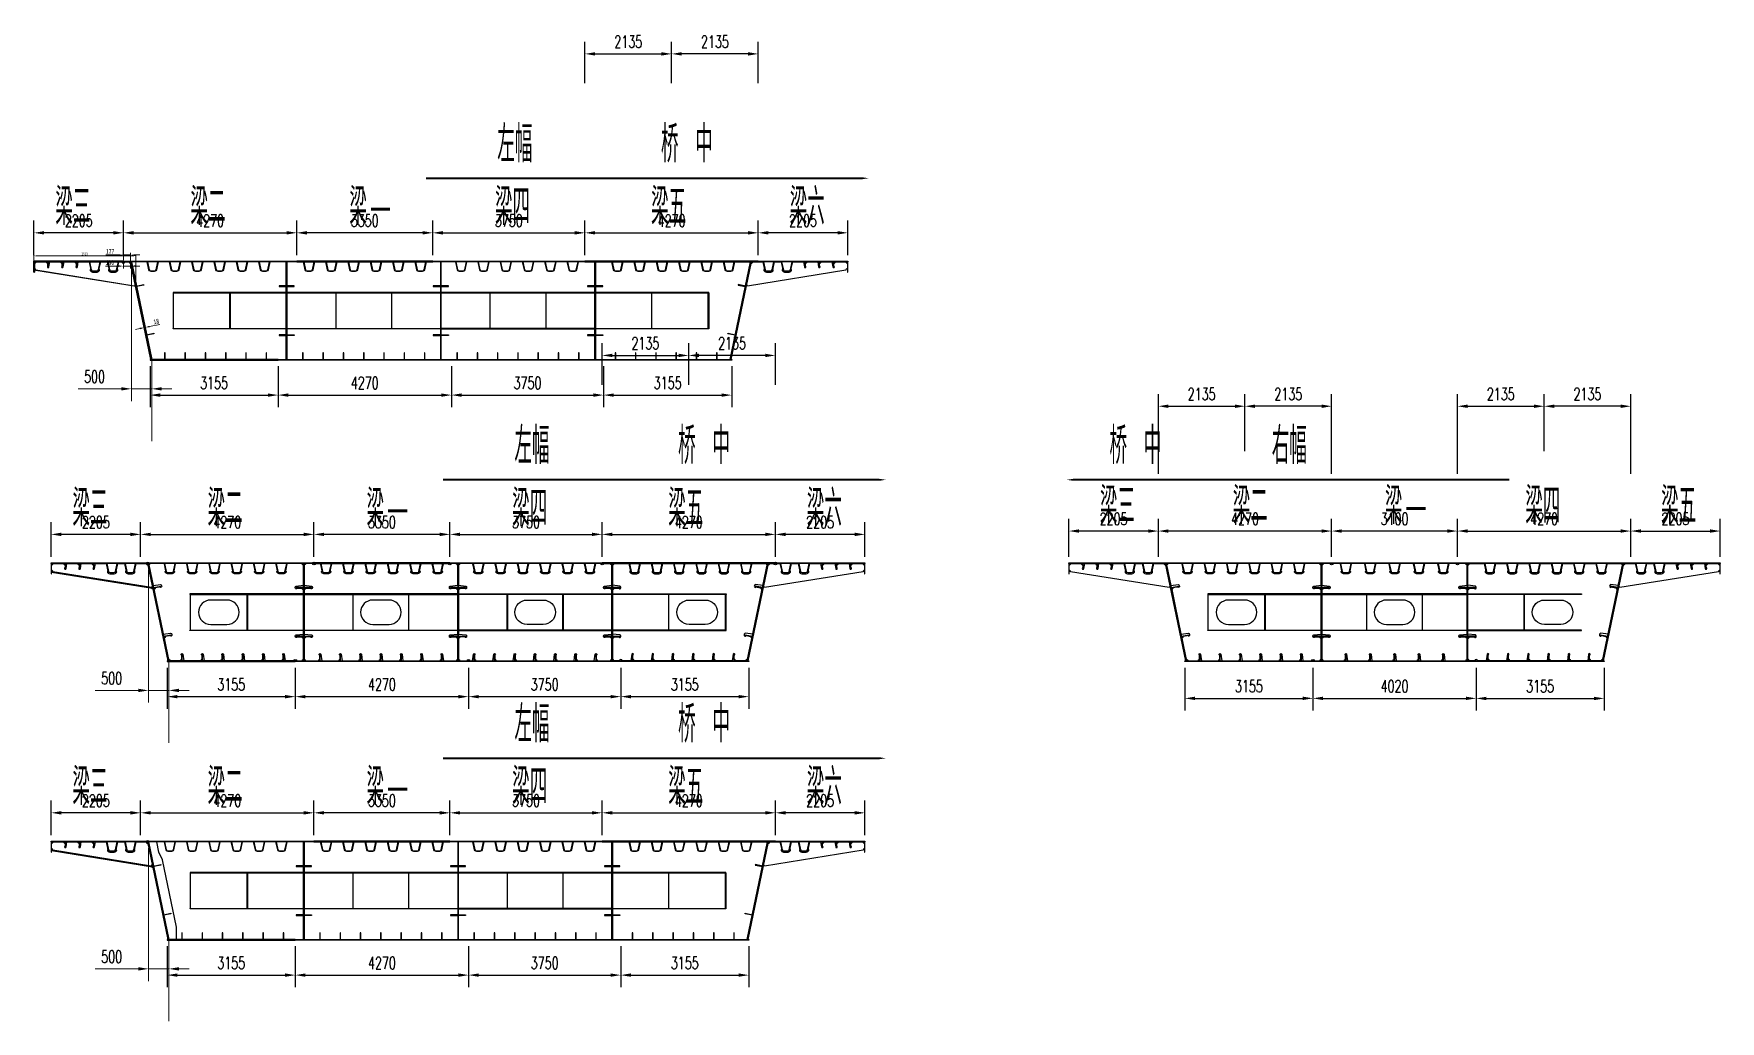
# Model space of a CAD drawing. Extents: x -158665 to 747974, y -1078007 to -307893.
# Drawn here: x 200710 to 242263, y -332232 to -307893 of the extents above; entities that cross this region are included whole.
import ezdxf

# ---------------------------------------------------------------- set-up
doc = ezdxf.new("R2010")
doc.units = 0
doc.header["$LTSCALE"] = 0.02
doc.header["$MEASUREMENT"] = 0
doc.header["$PDMODE"] = 35
doc.header["$PDSIZE"] = 150
doc.layers.get('0').update_dxf_attribs({"linetype": 'CONTINUOUS'})
doc.layers.get('Defpoints').update_dxf_attribs({"linetype": 'CONTINUOUS'})
doc.layers.add('1', color=1, linetype='CONTINUOUS')
for name, color, linetype, lineweight in [('1图框轮廓', 7, 'CONTINUOUS', 35), ('2细线层', 41, 'CONTINUOUS', 15), ('标注层', 3, 'CONTINUOUS', 13)]:
    doc.layers.add(name, color=color, linetype=linetype, lineweight=lineweight)
doc.styles.add('HC_GBDIM', font='romans', dxfattribs={"width": 0.667, "bigfont": 'gbcbig'})
doc.styles.add('仿宋', font='仿宋_GB2312_1.ttf', dxfattribs={"width": 0.7})
doc.dimstyles.new('HC_GBDIM-100', dxfattribs={"dimscale": 100, "dimtxt": 3, "dimasz": 2.5, "dimexe": 3, "dimexo": 1.5, "dimgap": 1.5, "dimtad": 1, "dimdec": 0, "dimzin": 0, "dimdsep": 46, "dimtxsty": 'HC_GBDIM', "dimcen": 2.5, "dimclrd": 130, "dimclre": 130, "dimclrt": 3, "dimadec": 0, "dimazin": 0, "dimtfac": 0.714286, "dimtdec": 0, "dimtmove": 0, "dimatfit": 3, "dimfxl": 1, "dimtzin": 0, "dimlwd": -1, "dimlwe": -1, "dimarcsym": 0})
doc.dimstyles.new('标准标注样式-45', dxfattribs={"dimscale": 45, "dimtxt": 2.7, "dimasz": 2.5, "dimexe": 1.25, "dimexo": 0.625, "dimtad": 1, "dimdec": 0, "dimdsep": 46, "dimtxsty": '仿宋', "dimcen": 2.5, "dimclrd": 3, "dimclre": 3, "dimclrt": 4, "dimazin": 0, "dimtfac": 1, "dimtdec": 0, "dimtmove": 0, "dimatfit": 3, "dimfxl": 1.25, "dimlwd": 13, "dimlwe": 13, "dimarcsym": 0})
doc.dimstyles.new('样式-25', dxfattribs={"dimscale": 25, "dimtxt": 2.7, "dimasz": 2.5, "dimexe": 1.25, "dimexo": 0.625, "dimtad": 1, "dimdec": 0, "dimdsep": 46, "dimtxsty": '仿宋', "dimcen": 2.5, "dimclrd": 3, "dimclre": 3, "dimclrt": 4, "dimazin": 0, "dimtfac": 1, "dimtdec": 0, "dimtmove": 0, "dimatfit": 3, "dimfxl": 1.25, "dimlwd": 13, "dimlwe": 13, "dimarcsym": 0})

msp = doc.modelspace()

# ---------------------------------------------------------------- texts
at = {"color": 3, "linetype": 'Continuous', "style": 'HC_GBDIM', "width": 0.667}
for s, p in [(' 左幅       桥 中', (211720.2, -311063.5)), (' 左幅       桥 中', (212142.7, -318495.3)), ('桥 中      右幅', (227215.6, -318495.3)), (' 左幅       桥 中', (212142.7, -325357.5))]:
    msp.add_text(s, height=900, dxfattribs=at).set_placement(p)
at = {"color": 6, "linetype": 'Continuous', "style": 'HC_GBDIM', "width": 0.667}
for s, p in [('梁三', (201242.2, -312605.8)), ('梁二', (204571.5, -312605.8)), ('梁-', (208487.2, -312605.8)), ('梁四', (212074.7, -312605.8)), ('梁五', (215920.8, -312605.8)), ('梁六', (219335.2, -312605.8)), ('梁三', (201664.7, -320037.6)), ('梁二', (204993.9, -320037.6)), ('梁-', (208909.7, -320037.6)), ('梁四', (212497.2, -320037.6)), ('梁五', (216343.2, -320037.6)), ('梁六', (219757.7, -320037.6)), ('梁三', (226978.3, -319977.4)), ('梁二', (230250.4, -319977.4)), ('梁-', (233999.2, -319977.4)), ('梁四', (237458, -319977.4)), ('梁五', (240804.1, -319977.4)), ('梁三', (201664.7, -326899.8)), ('梁二', (204993.9, -326899.8)), ('梁-', (208909.7, -326899.8)), ('梁四', (212497.2, -326899.8)), ('梁五', (216343.2, -326899.8)), ('梁六', (219757.7, -326899.8))]:
    msp.add_text(s, height=900, dxfattribs=at).set_placement(p)

# ---------------------------------------------------------------- blocks, each defined once
blk = doc.blocks.new('*D32')
at = {"layer": '2细线层', "color": 130}
for p, q in [((203116, -313668), (203116, -316945)), ((203616, -316742), (203616, -316345)), ((202866, -316645), (201802, -316645)), ((203616, -316645), (203116, -316645)), ((203866, -316645), (204116, -316645))]:
    blk.add_line(p, q, dxfattribs=at)
for points in [[(202866, -316604), (202866, -316687), (203116, -316645)], [(203866, -316604), (203866, -316687), (203616, -316645)]]:
    blk.add_solid(points, dxfattribs=at)
at = {"layer": 'Defpoints', "color": 0}
for p in [(203116, -313518), (203116, -316645), (203616, -316892)]:
    blk.add_point(p, dxfattribs=at)
at = {"layer": '2细线层', "color": 3, "insert": (202209, -316345), "char_height": 300, "attachment_point": 5, "style": 'HC_GBDIM'}
blk.add_mtext('500', dxfattribs=at)
blk = doc.blocks.new('*D33')
at = {"color": 130}
for p, q in [((207191, -313352), (207191, -312500)), ((210291, -312800), (207441, -312800)), ((210541, -313352), (210541, -312500))]:
    blk.add_line(p, q, dxfattribs=at)
for points in [[(207441, -312758), (207441, -312842), (207191, -312800)], [(210291, -312758), (210291, -312842), (210541, -312800)]]:
    blk.add_solid(points, dxfattribs=at)
at = {"layer": 'Defpoints', "color": 0}
for p in [(207191, -312800), (207191, -313502), (210541, -313502)]:
    blk.add_point(p, dxfattribs=at)
at = {"color": 3, "insert": (208866, -312500), "char_height": 300, "attachment_point": 5, "style": 'HC_GBDIM'}
blk.add_mtext('3350', dxfattribs=at)
blk = doc.blocks.new('*D34')
at = {"color": 130}
for p, q in [((210541, -313352), (210541, -312500)), ((210791, -312800), (214041, -312800)), ((214291, -313352), (214291, -312500))]:
    blk.add_line(p, q, dxfattribs=at)
for points in [[(210791, -312758), (210791, -312842), (210541, -312800)], [(214041, -312758), (214041, -312842), (214291, -312800)]]:
    blk.add_solid(points, dxfattribs=at)
at = {"layer": 'Defpoints', "color": 0}
for p in [(214291, -312800), (210541, -313502), (214291, -313502)]:
    blk.add_point(p, dxfattribs=at)
at = {"color": 3, "insert": (212416, -312500), "char_height": 300, "attachment_point": 5, "style": 'HC_GBDIM'}
blk.add_mtext('3750', dxfattribs=at)
blk = doc.blocks.new('*D35')
at = {"color": 130}
for p, q in [((214291, -313352), (214291, -312500)), ((214541, -312800), (218311, -312800)), ((218561, -313352), (218561, -312500))]:
    blk.add_line(p, q, dxfattribs=at)
for points in [[(214541, -312758), (214541, -312842), (214291, -312800)], [(218311, -312758), (218311, -312842), (218561, -312800)]]:
    blk.add_solid(points, dxfattribs=at)
at = {"layer": 'Defpoints', "color": 0}
for p in [(218561, -312800), (214291, -313502), (218561, -313502)]:
    blk.add_point(p, dxfattribs=at)
at = {"color": 3, "insert": (216426, -312500), "char_height": 300, "attachment_point": 5, "style": 'HC_GBDIM'}
blk.add_mtext('4270', dxfattribs=at)
blk = doc.blocks.new('*D36')
at = {"color": 130}
for p, q in [((202921, -313352), (202921, -312500)), ((203171, -312800), (206941, -312800)), ((207191, -313352), (207191, -312500))]:
    blk.add_line(p, q, dxfattribs=at)
for points in [[(203171, -312758), (203171, -312842), (202921, -312800)], [(206941, -312758), (206941, -312842), (207191, -312800)]]:
    blk.add_solid(points, dxfattribs=at)
at = {"layer": 'Defpoints', "color": 0}
for p in [(207191, -312800), (202921, -313502), (207191, -313502)]:
    blk.add_point(p, dxfattribs=at)
at = {"color": 3, "insert": (205056, -312500), "char_height": 300, "attachment_point": 5, "style": 'HC_GBDIM'}
blk.add_mtext('4270', dxfattribs=at)
blk = doc.blocks.new('*D37')
at = {"color": 130}
for p, q in [((203576, -316086), (203576, -317099)), ((206731, -316086), (206731, -317099)), ((203826, -316799), (206481, -316799))]:
    blk.add_line(p, q, dxfattribs=at)
for points in [[(203826, -316758), (203826, -316841), (203576, -316799)], [(206481, -316758), (206481, -316841), (206731, -316799)]]:
    blk.add_solid(points, dxfattribs=at)
at = {"layer": 'Defpoints', "color": 0}
for p in [(203576, -315936), (206731, -315936), (206731, -316799)]:
    blk.add_point(p, dxfattribs=at)
at = {"color": 3, "insert": (205154, -316499), "char_height": 300, "attachment_point": 5, "style": 'HC_GBDIM'}
blk.add_mtext('3155', dxfattribs=at)
blk = doc.blocks.new('*D38')
at = {"color": 130}
for p, q in [((206731, -316086), (206731, -317099)), ((211001, -316086), (211001, -317099)), ((206981, -316799), (210751, -316799))]:
    blk.add_line(p, q, dxfattribs=at)
for points in [[(206981, -316758), (206981, -316841), (206731, -316799)], [(210751, -316758), (210751, -316841), (211001, -316799)]]:
    blk.add_solid(points, dxfattribs=at)
at = {"layer": 'Defpoints', "color": 0}
for p in [(206731, -315936), (211001, -315936), (211001, -316799)]:
    blk.add_point(p, dxfattribs=at)
at = {"color": 3, "insert": (208866, -316499), "char_height": 300, "attachment_point": 5, "style": 'HC_GBDIM'}
blk.add_mtext('4270', dxfattribs=at)
blk = doc.blocks.new('*D39')
at = {"color": 130}
for p, q in [((211001, -316086), (211001, -317099)), ((214751, -316086), (214751, -317099)), ((211251, -316799), (214501, -316799))]:
    blk.add_line(p, q, dxfattribs=at)
for points in [[(211251, -316758), (211251, -316841), (211001, -316799)], [(214501, -316758), (214501, -316841), (214751, -316799)]]:
    blk.add_solid(points, dxfattribs=at)
at = {"layer": 'Defpoints', "color": 0}
for p in [(211001, -315936), (214751, -315936), (214751, -316799)]:
    blk.add_point(p, dxfattribs=at)
at = {"color": 3, "insert": (212876, -316499), "char_height": 300, "attachment_point": 5, "style": 'HC_GBDIM'}
blk.add_mtext('3750', dxfattribs=at)
blk = doc.blocks.new('*D40')
at = {"color": 130}
for p, q in [((214751, -316086), (214751, -317099)), ((217906, -316086), (217906, -317099)), ((215001, -316799), (217656, -316799))]:
    blk.add_line(p, q, dxfattribs=at)
for points in [[(215001, -316758), (215001, -316841), (214751, -316799)], [(217656, -316758), (217656, -316841), (217906, -316799)]]:
    blk.add_solid(points, dxfattribs=at)
at = {"layer": 'Defpoints', "color": 0}
for p in [(214751, -315936), (217906, -315936), (217906, -316799)]:
    blk.add_point(p, dxfattribs=at)
at = {"color": 3, "insert": (216329, -316499), "char_height": 300, "attachment_point": 5, "style": 'HC_GBDIM'}
blk.add_mtext('3155', dxfattribs=at)
blk = doc.blocks.new('*D41')
at = {"color": 130}
for p, q in [((200716, -313352), (200716, -312500)), ((202671, -312800), (200966, -312800)), ((202921, -313352), (202921, -312500))]:
    blk.add_line(p, q, dxfattribs=at)
for points in [[(200966, -312758), (200966, -312842), (200716, -312800)], [(202671, -312758), (202671, -312842), (202921, -312800)]]:
    blk.add_solid(points, dxfattribs=at)
at = {"layer": 'Defpoints', "color": 0}
for p in [(200716, -312800), (200716, -313502), (202921, -313502)]:
    blk.add_point(p, dxfattribs=at)
at = {"color": 3, "insert": (201819, -312500), "char_height": 300, "attachment_point": 5, "style": 'HC_GBDIM'}
blk.add_mtext('2205', dxfattribs=at)
blk = doc.blocks.new('*D42')
at = {"color": 130}
for p, q in [((218561, -313352), (218561, -312500)), ((220516, -312800), (218811, -312800)), ((220766, -313352), (220766, -312500))]:
    blk.add_line(p, q, dxfattribs=at)
for points in [[(218811, -312758), (218811, -312842), (218561, -312800)], [(220516, -312758), (220516, -312842), (220766, -312800)]]:
    blk.add_solid(points, dxfattribs=at)
at = {"layer": 'Defpoints', "color": 0}
for p in [(218561, -312800), (218561, -313502), (220766, -313502)]:
    blk.add_point(p, dxfattribs=at)
at = {"color": 3, "insert": (219664, -312500), "char_height": 300, "attachment_point": 5, "style": 'HC_GBDIM'}
blk.add_mtext('2205', dxfattribs=at)
blk = doc.blocks.new('*D8')
at = {"color": 130}
for p, q in [((216426, -309114), (216426, -308090)), ((218561, -309114), (218561, -308090)), ((218311, -308390), (216676, -308390))]:
    blk.add_line(p, q, dxfattribs=at)
for points in [[(216676, -308348), (216676, -308432), (216426, -308390)], [(218311, -308348), (218311, -308432), (218561, -308390)]]:
    blk.add_solid(points, dxfattribs=at)
at = {"layer": 'Defpoints', "color": 0}
for p in [(216426, -308390), (216426, -309264), (218561, -309264)]:
    blk.add_point(p, dxfattribs=at)
at = {"color": 3, "insert": (217494, -308090), "char_height": 300, "attachment_point": 5, "style": 'HC_GBDIM'}
blk.add_mtext('2135', dxfattribs=at)
blk = doc.blocks.new('*D9')
at = {"color": 130}
for p, q in [((214291, -309114), (214291, -308090)), ((216426, -309114), (216426, -308090)), ((214541, -308390), (216176, -308390))]:
    blk.add_line(p, q, dxfattribs=at)
for points in [[(214541, -308348), (214541, -308432), (214291, -308390)], [(216176, -308348), (216176, -308432), (216426, -308390)]]:
    blk.add_solid(points, dxfattribs=at)
at = {"layer": 'Defpoints', "color": 0}
for p in [(216426, -308390), (214291, -309264), (216426, -309264)]:
    blk.add_point(p, dxfattribs=at)
at = {"color": 3, "insert": (215359, -308090), "char_height": 300, "attachment_point": 5, "style": 'HC_GBDIM'}
blk.add_mtext('2135', dxfattribs=at)
blk = doc.blocks.new('*D3')
at = {"layer": 'Defpoints', "color": 0}
for p in [(203430, -315112), (203447, -315108), (203453, -315133)]:
    blk.add_point(p, dxfattribs=at)
at = {"layer": '标注层', "color": 3, "linetype": 'ByBlock', "lineweight": 13}
for p, q in [((203325, -315160), (203215, -315183)), ((203435, -315137), (203453, -315133)), ((203563, -315110), (203821, -315056))]:
    blk.add_line(p, q, dxfattribs=at)
at = {"layer": '标注层', "color": 3, "lineweight": 13}
for p, q in [((203436, -315140), (203446, -315192)), ((203453, -315136), (203464, -315188))]:
    blk.add_line(p, q, dxfattribs=at)
at = {"layer": '标注层', "color": 3}
for points in [[(203321, -315141), (203329, -315178), (203435, -315137)], [(203559, -315092), (203567, -315128), (203453, -315133)]]:
    blk.add_solid(points, dxfattribs=at)
at = {"layer": '标注层', "color": 4, "insert": (203729, -314985), "char_height": 121.5, "attachment_point": 5, "rotation": 11.7683, "style": '仿宋'}
blk.add_mtext('18', dxfattribs=at)
blk = doc.blocks.new('*D10')
at = {"layer": '2细线层', "color": 130}
for p, q in [((203539, -321100), (203539, -324377)), ((203289, -324077), (202224, -324077)), ((204039, -324077), (203539, -324077)), ((204039, -324174), (204039, -323777)), ((204289, -324077), (204539, -324077))]:
    blk.add_line(p, q, dxfattribs=at)
for points in [[(203289, -324036), (203289, -324119), (203539, -324077)], [(204289, -324036), (204289, -324119), (204039, -324077)]]:
    blk.add_solid(points, dxfattribs=at)
at = {"layer": 'Defpoints', "color": 0}
for p in [(203539, -320950), (203539, -324077), (204039, -324324)]:
    blk.add_point(p, dxfattribs=at)
at = {"layer": '2细线层', "color": 3, "insert": (202631, -323777), "char_height": 300, "attachment_point": 5, "style": 'HC_GBDIM'}
blk.add_mtext('500', dxfattribs=at)
blk = doc.blocks.new('*D11')
at = {"color": 130}
for p, q in [((207614, -320784), (207614, -319932)), ((210964, -320784), (210964, -319932)), ((210714, -320232), (207864, -320232))]:
    blk.add_line(p, q, dxfattribs=at)
for points in [[(207864, -320190), (207864, -320274), (207614, -320232)], [(210714, -320190), (210714, -320274), (210964, -320232)]]:
    blk.add_solid(points, dxfattribs=at)
at = {"layer": 'Defpoints', "color": 0}
for p in [(207614, -320232), (207614, -320934), (210964, -320934)]:
    blk.add_point(p, dxfattribs=at)
at = {"color": 3, "insert": (209289, -319932), "char_height": 300, "attachment_point": 5, "style": 'HC_GBDIM'}
blk.add_mtext('3350', dxfattribs=at)
blk = doc.blocks.new('*D12')
at = {"color": 130}
for p, q in [((210964, -320784), (210964, -319932)), ((214714, -320784), (214714, -319932)), ((211214, -320232), (214464, -320232))]:
    blk.add_line(p, q, dxfattribs=at)
for points in [[(211214, -320190), (211214, -320274), (210964, -320232)], [(214464, -320190), (214464, -320274), (214714, -320232)]]:
    blk.add_solid(points, dxfattribs=at)
at = {"layer": 'Defpoints', "color": 0}
for p in [(214714, -320232), (210964, -320934), (214714, -320934)]:
    blk.add_point(p, dxfattribs=at)
at = {"color": 3, "insert": (212839, -319932), "char_height": 300, "attachment_point": 5, "style": 'HC_GBDIM'}
blk.add_mtext('3750', dxfattribs=at)
blk = doc.blocks.new('*D13')
at = {"color": 130}
for p, q in [((214714, -320784), (214714, -319932)), ((218984, -320784), (218984, -319932)), ((214964, -320232), (218734, -320232))]:
    blk.add_line(p, q, dxfattribs=at)
for points in [[(214964, -320190), (214964, -320274), (214714, -320232)], [(218734, -320190), (218734, -320274), (218984, -320232)]]:
    blk.add_solid(points, dxfattribs=at)
at = {"layer": 'Defpoints', "color": 0}
for p in [(218984, -320232), (214714, -320934), (218984, -320934)]:
    blk.add_point(p, dxfattribs=at)
at = {"color": 3, "insert": (216849, -319932), "char_height": 300, "attachment_point": 5, "style": 'HC_GBDIM'}
blk.add_mtext('4270', dxfattribs=at)
blk = doc.blocks.new('*D14')
at = {"color": 130}
for p, q in [((203344, -320784), (203344, -319932)), ((207614, -320784), (207614, -319932)), ((203594, -320232), (207364, -320232))]:
    blk.add_line(p, q, dxfattribs=at)
for points in [[(203594, -320190), (203594, -320274), (203344, -320232)], [(207364, -320190), (207364, -320274), (207614, -320232)]]:
    blk.add_solid(points, dxfattribs=at)
at = {"layer": 'Defpoints', "color": 0}
for p in [(207614, -320232), (203344, -320934), (207614, -320934)]:
    blk.add_point(p, dxfattribs=at)
at = {"color": 3, "insert": (205479, -319932), "char_height": 300, "attachment_point": 5, "style": 'HC_GBDIM'}
blk.add_mtext('4270', dxfattribs=at)
blk = doc.blocks.new('*D15')
at = {"color": 130}
for p, q in [((203999, -323518), (203999, -324531)), ((207154, -323518), (207154, -324531)), ((204249, -324231), (206904, -324231))]:
    blk.add_line(p, q, dxfattribs=at)
for points in [[(204249, -324190), (204249, -324273), (203999, -324231)], [(206904, -324190), (206904, -324273), (207154, -324231)]]:
    blk.add_solid(points, dxfattribs=at)
at = {"layer": 'Defpoints', "color": 0}
for p in [(203999, -323368), (207154, -323368), (207154, -324231)]:
    blk.add_point(p, dxfattribs=at)
at = {"color": 3, "insert": (205576, -323931), "char_height": 300, "attachment_point": 5, "style": 'HC_GBDIM'}
blk.add_mtext('3155', dxfattribs=at)
blk = doc.blocks.new('*D16')
at = {"color": 130}
for p, q in [((207154, -323518), (207154, -324531)), ((211424, -323518), (211424, -324531)), ((207404, -324231), (211174, -324231))]:
    blk.add_line(p, q, dxfattribs=at)
for points in [[(207404, -324190), (207404, -324273), (207154, -324231)], [(211174, -324190), (211174, -324273), (211424, -324231)]]:
    blk.add_solid(points, dxfattribs=at)
at = {"layer": 'Defpoints', "color": 0}
for p in [(207154, -323368), (211424, -323368), (211424, -324231)]:
    blk.add_point(p, dxfattribs=at)
at = {"color": 3, "insert": (209289, -323931), "char_height": 300, "attachment_point": 5, "style": 'HC_GBDIM'}
blk.add_mtext('4270', dxfattribs=at)
blk = doc.blocks.new('*D17')
at = {"color": 130}
for p, q in [((211424, -323518), (211424, -324531)), ((215174, -323518), (215174, -324531)), ((211674, -324231), (214924, -324231))]:
    blk.add_line(p, q, dxfattribs=at)
for points in [[(211674, -324190), (211674, -324273), (211424, -324231)], [(214924, -324190), (214924, -324273), (215174, -324231)]]:
    blk.add_solid(points, dxfattribs=at)
at = {"layer": 'Defpoints', "color": 0}
for p in [(211424, -323368), (215174, -323368), (215174, -324231)]:
    blk.add_point(p, dxfattribs=at)
at = {"color": 3, "insert": (213299, -323931), "char_height": 300, "attachment_point": 5, "style": 'HC_GBDIM'}
blk.add_mtext('3750', dxfattribs=at)
blk = doc.blocks.new('*D18')
at = {"color": 130}
for p, q in [((215174, -323518), (215174, -324531)), ((218329, -323518), (218329, -324531)), ((215424, -324231), (218079, -324231))]:
    blk.add_line(p, q, dxfattribs=at)
for points in [[(215424, -324190), (215424, -324273), (215174, -324231)], [(218079, -324190), (218079, -324273), (218329, -324231)]]:
    blk.add_solid(points, dxfattribs=at)
at = {"layer": 'Defpoints', "color": 0}
for p in [(215174, -323368), (218329, -323368), (218329, -324231)]:
    blk.add_point(p, dxfattribs=at)
at = {"color": 3, "insert": (216751, -323931), "char_height": 300, "attachment_point": 5, "style": 'HC_GBDIM'}
blk.add_mtext('3155', dxfattribs=at)
blk = doc.blocks.new('*D19')
at = {"color": 130}
for p, q in [((201139, -320784), (201139, -319932)), ((203344, -320784), (203344, -319932)), ((203094, -320232), (201389, -320232))]:
    blk.add_line(p, q, dxfattribs=at)
for points in [[(201389, -320190), (201389, -320274), (201139, -320232)], [(203094, -320190), (203094, -320274), (203344, -320232)]]:
    blk.add_solid(points, dxfattribs=at)
at = {"layer": 'Defpoints', "color": 0}
for p in [(201139, -320232), (201139, -320934), (203344, -320934)]:
    blk.add_point(p, dxfattribs=at)
at = {"color": 3, "insert": (202241, -319932), "char_height": 300, "attachment_point": 5, "style": 'HC_GBDIM'}
blk.add_mtext('2205', dxfattribs=at)
blk = doc.blocks.new('*D20')
at = {"color": 130}
for p, q in [((218984, -320784), (218984, -319932)), ((221189, -320784), (221189, -319932)), ((220939, -320232), (219234, -320232))]:
    blk.add_line(p, q, dxfattribs=at)
for points in [[(219234, -320190), (219234, -320274), (218984, -320232)], [(220939, -320190), (220939, -320274), (221189, -320232)]]:
    blk.add_solid(points, dxfattribs=at)
at = {"layer": 'Defpoints', "color": 0}
for p in [(218984, -320232), (218984, -320934), (221189, -320934)]:
    blk.add_point(p, dxfattribs=at)
at = {"color": 3, "insert": (220086, -319932), "char_height": 300, "attachment_point": 5, "style": 'HC_GBDIM'}
blk.add_mtext('2205', dxfattribs=at)
blk = doc.blocks.new('*D4')
at = {"color": 130}
for p, q in [((216849, -316546), (216849, -315522)), ((218984, -316546), (218984, -315522)), ((218734, -315822), (217099, -315822))]:
    blk.add_line(p, q, dxfattribs=at)
for points in [[(217099, -315780), (217099, -315863), (216849, -315822)], [(218734, -315780), (218734, -315863), (218984, -315822)]]:
    blk.add_solid(points, dxfattribs=at)
at = {"layer": 'Defpoints', "color": 0}
for p in [(216849, -315822), (216849, -316696), (218984, -316696)]:
    blk.add_point(p, dxfattribs=at)
at = {"color": 3, "insert": (217916, -315522), "char_height": 300, "attachment_point": 5, "style": 'HC_GBDIM'}
blk.add_mtext('2135', dxfattribs=at)
blk = doc.blocks.new('*D5')
at = {"color": 130}
for p, q in [((214714, -316546), (214714, -315522)), ((216849, -316546), (216849, -315522)), ((214964, -315822), (216599, -315822))]:
    blk.add_line(p, q, dxfattribs=at)
for points in [[(214964, -315780), (214964, -315863), (214714, -315822)], [(216599, -315780), (216599, -315863), (216849, -315822)]]:
    blk.add_solid(points, dxfattribs=at)
at = {"layer": 'Defpoints', "color": 0}
for p in [(216849, -315822), (214714, -316696), (216849, -316696)]:
    blk.add_point(p, dxfattribs=at)
at = {"color": 3, "insert": (215781, -315522), "char_height": 300, "attachment_point": 5, "style": 'HC_GBDIM'}
blk.add_mtext('2135', dxfattribs=at)
blk = doc.blocks.new('*D6')
at = {"layer": 'Defpoints', "color": 0}
for p in [(202921, -313346), (202921, -313502), (203098, -313518)]:
    blk.add_point(p, dxfattribs=at)
at = {"layer": '标注层', "color": 3, "lineweight": 13}
for p, q in [((202921, -313474), (202921, -313290)), ((203098, -313490), (203098, -313290))]:
    blk.add_line(p, q, dxfattribs=at)
at = {"layer": '标注层', "color": 3, "linetype": 'ByBlock', "lineweight": 13}
for p, q in [((202809, -313346), (202486, -313346)), ((203098, -313346), (202921, -313346)), ((203210, -313346), (203323, -313346))]:
    blk.add_line(p, q, dxfattribs=at)
at = {"layer": '标注层', "color": 3}
for points in [[(202809, -313328), (202809, -313365), (202921, -313346)], [(203210, -313328), (203210, -313365), (203098, -313346)]]:
    blk.add_solid(points, dxfattribs=at)
at = {"layer": '标注层', "color": 4, "insert": (202591, -313257), "char_height": 121.5, "attachment_point": 5, "style": '仿宋'}
blk.add_mtext('177', dxfattribs=at)
blk = doc.blocks.new('b ghghdtg')
at = {"layer": '1', "color": 7}
blk.add_line((2208, -16), (2208, 0), dxfattribs=at)
for points in [[(16, -266), (6, -266), (6, -16), (16, -16)], [(362, -136), (350, -136), (350, -16), (362, -16)], [(700, -16), (712, -16), (712, -136), (700, -136)], [(1062, -136), (1050, -136), (1050, -16), (1062, -16)]]:
    blk.add_lwpolyline(points, close=True, dxfattribs=at)
for points in [[(51, -222, 0.461548), (16, -181), (16, -51, 0.414214), (51, -16), (315, -16, 0.414214), (350, -51), (350, -117, 1.781125), (376, -139), (397, -16), (665, -16, 0.414214), (700, -51), (700, -117, 1.781125), (726, -139), (747, -16), (1015, -16, 0.414214), (1050, -51), (1050, -117, 1.781125), (1076, -139), (1097, -16), (1371, -16), (1410, -196, 0.571769), (1397, -237, 0.215741), (1472, -271), (1540, -271, 0.215741), (1615, -237, 0.571769), (1602, -196), (1641, -16), (1821, -16), (1860, -196, 0.571769), (1847, -237, 0.215741), (1922, -271), (1990, -271, 0.215741), (2065, -237, 0.571769), (2052, -196), (2091, -16), (2173, -16, 0.414214), (2208, -51, 0.414214), (2243, -16), (2353, -16, 0.475735), (2395, -50), (2505, -582, 0.311127), (2478, -610)], [(1377, -16), (1371, -16), (1413, -210, 0.352819), (1458, -246), (1554, -246, 0.352819), (1599, -210), (1641, -16), (1635, -16), (1593, -208, -0.352819), (1554, -240), (1458, -240, -0.352819), (1419, -208)], [(1827, -16), (1821, -16), (1863, -210, 0.352819), (1908, -246), (2004, -246, 0.352819), (2049, -210), (2091, -16), (2085, -16), (2043, -208, -0.352819), (2004, -240), (1908, -240, -0.352819), (1869, -208)]]:
    blk.add_lwpolyline(points, format="xyb", close=True, dxfattribs=at)
at = {"layer": '1图框轮廓', "color": 7}
blk.add_lwpolyline([(2208, 0), (0, 0), (0, -16), (2208, -16)], close=True, dxfattribs=at)
blk = doc.blocks.new('*D7')
at = {"layer": 'Defpoints', "color": 0}
for p in [(202918, -313518), (202918, -313620), (203098, -313518)]:
    blk.add_point(p, dxfattribs=at)
at = {"layer": '标注层', "color": 3, "linetype": 'ByBlock', "lineweight": 13}
for p, q in [((202806, -313620), (202479, -313620)), ((203098, -313620), (202918, -313620)), ((203210, -313620), (203323, -313620))]:
    blk.add_line(p, q, dxfattribs=at)
at = {"layer": '标注层', "color": 3, "lineweight": 13}
for p, q in [((202918, -313547), (202918, -313676)), ((203098, -313547), (203098, -313676))]:
    blk.add_line(p, q, dxfattribs=at)
at = {"layer": '标注层', "color": 3}
for points in [[(202806, -313601), (202806, -313639), (202918, -313620)], [(203210, -313601), (203210, -313639), (203098, -313620)]]:
    blk.add_solid(points, dxfattribs=at)
at = {"layer": '标注层', "color": 4, "insert": (202586, -313531), "char_height": 121.5, "attachment_point": 5, "style": '仿宋'}
blk.add_mtext('180', dxfattribs=at)
blk = doc.blocks.new('*D21')
at = {"layer": '2细线层', "color": 130}
for p, q in [((203539, -327963), (203539, -331239)), ((204039, -331036), (204039, -330639)), ((203289, -330939), (202224, -330939)), ((204039, -330939), (203539, -330939)), ((204289, -330939), (204539, -330939))]:
    blk.add_line(p, q, dxfattribs=at)
for points in [[(203289, -330898), (203289, -330981), (203539, -330939)], [(204289, -330898), (204289, -330981), (204039, -330939)]]:
    blk.add_solid(points, dxfattribs=at)
at = {"layer": 'Defpoints', "color": 0}
for p in [(203539, -327813), (203539, -330939), (204039, -331186)]:
    blk.add_point(p, dxfattribs=at)
at = {"layer": '2细线层', "color": 3, "insert": (202631, -330639), "char_height": 300, "attachment_point": 5, "style": 'HC_GBDIM'}
blk.add_mtext('500', dxfattribs=at)
blk = doc.blocks.new('*D22')
at = {"color": 130}
for p, q in [((207614, -327647), (207614, -326794)), ((210964, -327647), (210964, -326794)), ((210714, -327094), (207864, -327094))]:
    blk.add_line(p, q, dxfattribs=at)
for points in [[(207864, -327052), (207864, -327136), (207614, -327094)], [(210714, -327052), (210714, -327136), (210964, -327094)]]:
    blk.add_solid(points, dxfattribs=at)
at = {"layer": 'Defpoints', "color": 0}
for p in [(207614, -327094), (207614, -327797), (210964, -327797)]:
    blk.add_point(p, dxfattribs=at)
at = {"color": 3, "insert": (209289, -326794), "char_height": 300, "attachment_point": 5, "style": 'HC_GBDIM'}
blk.add_mtext('3350', dxfattribs=at)
blk = doc.blocks.new('*D23')
at = {"color": 130}
for p, q in [((210964, -327647), (210964, -326794)), ((214714, -327647), (214714, -326794)), ((211214, -327094), (214464, -327094))]:
    blk.add_line(p, q, dxfattribs=at)
for points in [[(211214, -327053), (211214, -327136), (210964, -327094)], [(214464, -327053), (214464, -327136), (214714, -327094)]]:
    blk.add_solid(points, dxfattribs=at)
at = {"layer": 'Defpoints', "color": 0}
for p in [(214714, -327094), (210964, -327797), (214714, -327797)]:
    blk.add_point(p, dxfattribs=at)
at = {"color": 3, "insert": (212839, -326794), "char_height": 300, "attachment_point": 5, "style": 'HC_GBDIM'}
blk.add_mtext('3750', dxfattribs=at)
blk = doc.blocks.new('*D24')
at = {"color": 130}
for p, q in [((214714, -327647), (214714, -326794)), ((218984, -327647), (218984, -326794)), ((214964, -327094), (218734, -327094))]:
    blk.add_line(p, q, dxfattribs=at)
for points in [[(214964, -327052), (214964, -327136), (214714, -327094)], [(218734, -327052), (218734, -327136), (218984, -327094)]]:
    blk.add_solid(points, dxfattribs=at)
at = {"layer": 'Defpoints', "color": 0}
for p in [(218984, -327094), (214714, -327797), (218984, -327797)]:
    blk.add_point(p, dxfattribs=at)
at = {"color": 3, "insert": (216849, -326794), "char_height": 300, "attachment_point": 5, "style": 'HC_GBDIM'}
blk.add_mtext('4270', dxfattribs=at)
blk = doc.blocks.new('*D25')
at = {"color": 130}
for p, q in [((203344, -327647), (203344, -326794)), ((207614, -327647), (207614, -326794)), ((203594, -327094), (207364, -327094))]:
    blk.add_line(p, q, dxfattribs=at)
for points in [[(203594, -327052), (203594, -327136), (203344, -327094)], [(207364, -327052), (207364, -327136), (207614, -327094)]]:
    blk.add_solid(points, dxfattribs=at)
at = {"layer": 'Defpoints', "color": 0}
for p in [(207614, -327094), (203344, -327797), (207614, -327797)]:
    blk.add_point(p, dxfattribs=at)
at = {"color": 3, "insert": (205479, -326794), "char_height": 300, "attachment_point": 5, "style": 'HC_GBDIM'}
blk.add_mtext('4270', dxfattribs=at)
blk = doc.blocks.new('*D26')
at = {"color": 130}
for p, q in [((203999, -330381), (203999, -331394)), ((207154, -330381), (207154, -331394)), ((204249, -331094), (206904, -331094))]:
    blk.add_line(p, q, dxfattribs=at)
for points in [[(204249, -331052), (204249, -331135), (203999, -331094)], [(206904, -331052), (206904, -331135), (207154, -331094)]]:
    blk.add_solid(points, dxfattribs=at)
at = {"layer": 'Defpoints', "color": 0}
for p in [(203999, -330231), (207154, -330231), (207154, -331094)]:
    blk.add_point(p, dxfattribs=at)
at = {"color": 3, "insert": (205576, -330794), "char_height": 300, "attachment_point": 5, "style": 'HC_GBDIM'}
blk.add_mtext('3155', dxfattribs=at)
blk = doc.blocks.new('*D27')
at = {"color": 130}
for p, q in [((207154, -330381), (207154, -331394)), ((211424, -330381), (211424, -331394)), ((207404, -331094), (211174, -331094))]:
    blk.add_line(p, q, dxfattribs=at)
for points in [[(207404, -331052), (207404, -331135), (207154, -331094)], [(211174, -331052), (211174, -331135), (211424, -331094)]]:
    blk.add_solid(points, dxfattribs=at)
at = {"layer": 'Defpoints', "color": 0}
for p in [(207154, -330231), (211424, -330231), (211424, -331094)]:
    blk.add_point(p, dxfattribs=at)
at = {"color": 3, "insert": (209289, -330794), "char_height": 300, "attachment_point": 5, "style": 'HC_GBDIM'}
blk.add_mtext('4270', dxfattribs=at)
blk = doc.blocks.new('*D28')
at = {"color": 130}
for p, q in [((211424, -330381), (211424, -331394)), ((215174, -330381), (215174, -331394)), ((211674, -331094), (214924, -331094))]:
    blk.add_line(p, q, dxfattribs=at)
for points in [[(211674, -331052), (211674, -331135), (211424, -331094)], [(214924, -331052), (214924, -331135), (215174, -331094)]]:
    blk.add_solid(points, dxfattribs=at)
at = {"layer": 'Defpoints', "color": 0}
for p in [(211424, -330231), (215174, -330231), (215174, -331094)]:
    blk.add_point(p, dxfattribs=at)
at = {"color": 3, "insert": (213299, -330794), "char_height": 300, "attachment_point": 5, "style": 'HC_GBDIM'}
blk.add_mtext('3750', dxfattribs=at)
blk = doc.blocks.new('*D29')
at = {"color": 130}
for p, q in [((215174, -330381), (215174, -331394)), ((218329, -330381), (218329, -331394)), ((215424, -331094), (218079, -331094))]:
    blk.add_line(p, q, dxfattribs=at)
for points in [[(215424, -331052), (215424, -331135), (215174, -331094)], [(218079, -331052), (218079, -331135), (218329, -331094)]]:
    blk.add_solid(points, dxfattribs=at)
at = {"layer": 'Defpoints', "color": 0}
for p in [(215174, -330231), (218329, -330231), (218329, -331094)]:
    blk.add_point(p, dxfattribs=at)
at = {"color": 3, "insert": (216751, -330794), "char_height": 300, "attachment_point": 5, "style": 'HC_GBDIM'}
blk.add_mtext('3155', dxfattribs=at)
blk = doc.blocks.new('*D30')
at = {"color": 130}
for p, q in [((201139, -327647), (201139, -326794)), ((203344, -327647), (203344, -326794)), ((203094, -327094), (201389, -327094))]:
    blk.add_line(p, q, dxfattribs=at)
for points in [[(201389, -327052), (201389, -327136), (201139, -327094)], [(203094, -327052), (203094, -327136), (203344, -327094)]]:
    blk.add_solid(points, dxfattribs=at)
at = {"layer": 'Defpoints', "color": 0}
for p in [(201139, -327094), (201139, -327797), (203344, -327797)]:
    blk.add_point(p, dxfattribs=at)
at = {"color": 3, "insert": (202241, -326794), "char_height": 300, "attachment_point": 5, "style": 'HC_GBDIM'}
blk.add_mtext('2205', dxfattribs=at)
blk = doc.blocks.new('*D31')
at = {"color": 130}
for p, q in [((218984, -327647), (218984, -326794)), ((221189, -327647), (221189, -326794)), ((220939, -327094), (219234, -327094))]:
    blk.add_line(p, q, dxfattribs=at)
for points in [[(219234, -327052), (219234, -327136), (218984, -327094)], [(220939, -327052), (220939, -327136), (221189, -327094)]]:
    blk.add_solid(points, dxfattribs=at)
at = {"layer": 'Defpoints', "color": 0}
for p in [(218984, -327094), (218984, -327797), (221189, -327797)]:
    blk.add_point(p, dxfattribs=at)
at = {"color": 3, "insert": (220086, -326794), "char_height": 300, "attachment_point": 5, "style": 'HC_GBDIM'}
blk.add_mtext('2205', dxfattribs=at)
blk = doc.blocks.new('*D47')
at = {"color": 130}
for p, q in [((229073, -323518), (229073, -324573)), ((232228, -323518), (232228, -324573)), ((229323, -324273), (231978, -324273))]:
    blk.add_line(p, q, dxfattribs=at)
for points in [[(229323, -324231), (229323, -324315), (229073, -324273)], [(231978, -324231), (231978, -324315), (232228, -324273)]]:
    blk.add_solid(points, dxfattribs=at)
at = {"layer": 'Defpoints', "color": 0}
for p in [(229073, -323368), (232228, -323368), (232228, -324273)]:
    blk.add_point(p, dxfattribs=at)
at = {"color": 3, "insert": (230650, -323973), "char_height": 300, "attachment_point": 5, "style": 'HC_GBDIM'}
blk.add_mtext('3155', dxfattribs=at)
blk = doc.blocks.new('*D48')
at = {"color": 130}
for p, q in [((232228, -323518), (232228, -324573)), ((236248, -323518), (236248, -324573)), ((232478, -324273), (235998, -324273))]:
    blk.add_line(p, q, dxfattribs=at)
for points in [[(232478, -324231), (232478, -324315), (232228, -324273)], [(235998, -324231), (235998, -324315), (236248, -324273)]]:
    blk.add_solid(points, dxfattribs=at)
at = {"layer": 'Defpoints', "color": 0}
for p in [(232228, -323368), (236248, -323368), (236248, -324273)]:
    blk.add_point(p, dxfattribs=at)
at = {"color": 3, "insert": (234238, -323973), "char_height": 300, "attachment_point": 5, "style": 'HC_GBDIM'}
blk.add_mtext('4020', dxfattribs=at)
blk = doc.blocks.new('*D49')
at = {"color": 130}
for p, q in [((236248, -323518), (236248, -324575)), ((239403, -323518), (239403, -324575)), ((236498, -324275), (239153, -324275))]:
    blk.add_line(p, q, dxfattribs=at)
for points in [[(236498, -324234), (236498, -324317), (236248, -324275)], [(239153, -324234), (239153, -324317), (239403, -324275)]]:
    blk.add_solid(points, dxfattribs=at)
at = {"layer": 'Defpoints', "color": 0}
for p in [(236248, -323368), (239403, -323368), (239403, -324275)]:
    blk.add_point(p, dxfattribs=at)
at = {"color": 3, "insert": (237825, -323975), "char_height": 300, "attachment_point": 5, "style": 'HC_GBDIM'}
blk.add_mtext('3155', dxfattribs=at)
blk = doc.blocks.new('*D50')
at = {"color": 130}
for p, q in [((235788, -320784), (235788, -319850)), ((240058, -320784), (240058, -319850)), ((236038, -320150), (239808, -320150))]:
    blk.add_line(p, q, dxfattribs=at)
for points in [[(236038, -320108), (236038, -320191), (235788, -320150)], [(239808, -320108), (239808, -320191), (240058, -320150)]]:
    blk.add_solid(points, dxfattribs=at)
at = {"layer": 'Defpoints', "color": 0}
for p in [(240058, -320150), (235788, -320934), (240058, -320934)]:
    blk.add_point(p, dxfattribs=at)
at = {"color": 3, "insert": (237923, -319850), "char_height": 300, "attachment_point": 5, "style": 'HC_GBDIM'}
blk.add_mtext('4270', dxfattribs=at)
blk = doc.blocks.new('*D51')
at = {"color": 130}
for p, q in [((232688, -320784), (232688, -319850)), ((235788, -320784), (235788, -319850)), ((235538, -320150), (232938, -320150))]:
    blk.add_line(p, q, dxfattribs=at)
for points in [[(232938, -320108), (232938, -320191), (232688, -320150)], [(235538, -320108), (235538, -320191), (235788, -320150)]]:
    blk.add_solid(points, dxfattribs=at)
at = {"layer": 'Defpoints', "color": 0}
for p in [(232688, -320150), (232688, -320934), (235788, -320934)]:
    blk.add_point(p, dxfattribs=at)
at = {"color": 3, "insert": (234238, -319850), "char_height": 300, "attachment_point": 5, "style": 'HC_GBDIM'}
blk.add_mtext('3100', dxfattribs=at)
blk = doc.blocks.new('*D52')
at = {"color": 130}
for p, q in [((228418, -320784), (228418, -319850)), ((232688, -320784), (232688, -319850)), ((232438, -320150), (228668, -320150))]:
    blk.add_line(p, q, dxfattribs=at)
for points in [[(228668, -320108), (228668, -320191), (228418, -320150)], [(232438, -320108), (232438, -320191), (232688, -320150)]]:
    blk.add_solid(points, dxfattribs=at)
at = {"layer": 'Defpoints', "color": 0}
for p in [(228418, -320150), (228418, -320934), (232688, -320934)]:
    blk.add_point(p, dxfattribs=at)
at = {"color": 3, "insert": (230553, -319850), "char_height": 300, "attachment_point": 5, "style": 'HC_GBDIM'}
blk.add_mtext('4270', dxfattribs=at)
blk = doc.blocks.new('*D53')
at = {"color": 130}
for p, q in [((226213, -320784), (226213, -319850)), ((228418, -320784), (228418, -319850)), ((228168, -320150), (226463, -320150))]:
    blk.add_line(p, q, dxfattribs=at)
for points in [[(226463, -320108), (226463, -320191), (226213, -320150)], [(228168, -320108), (228168, -320191), (228418, -320150)]]:
    blk.add_solid(points, dxfattribs=at)
at = {"layer": 'Defpoints', "color": 0}
for p in [(226213, -320150), (226213, -320934), (228418, -320934)]:
    blk.add_point(p, dxfattribs=at)
at = {"color": 3, "insert": (227315, -319850), "char_height": 300, "attachment_point": 5, "style": 'HC_GBDIM'}
blk.add_mtext('2205', dxfattribs=at)
blk = doc.blocks.new('*D54')
at = {"color": 130}
for p, q in [((240058, -320784), (240058, -319850)), ((242263, -320784), (242263, -319850)), ((240308, -320150), (242013, -320150))]:
    blk.add_line(p, q, dxfattribs=at)
for points in [[(240308, -320108), (240308, -320191), (240058, -320150)], [(242013, -320108), (242013, -320191), (242263, -320150)]]:
    blk.add_solid(points, dxfattribs=at)
at = {"layer": 'Defpoints', "color": 0}
for p in [(242263, -320150), (240058, -320934), (242263, -320934)]:
    blk.add_point(p, dxfattribs=at)
at = {"color": 3, "insert": (241160, -319850), "char_height": 300, "attachment_point": 5, "style": 'HC_GBDIM'}
blk.add_mtext('2205', dxfattribs=at)
blk = doc.blocks.new('*D43')
at = {"color": 130}
for p, q in [((237923, -318179), (237923, -316774)), ((240058, -318740), (240058, -316774)), ((239808, -317074), (238173, -317074))]:
    blk.add_line(p, q, dxfattribs=at)
for points in [[(238173, -317032), (238173, -317116), (237923, -317074)], [(239808, -317032), (239808, -317116), (240058, -317074)]]:
    blk.add_solid(points, dxfattribs=at)
at = {"layer": 'Defpoints', "color": 0}
for p in [(237923, -317074), (237923, -318329), (240058, -318890)]:
    blk.add_point(p, dxfattribs=at)
at = {"color": 3, "insert": (238990, -316774), "char_height": 300, "attachment_point": 5, "style": 'HC_GBDIM'}
blk.add_mtext('2135', dxfattribs=at)
blk = doc.blocks.new('*D44')
at = {"color": 130}
for p, q in [((235788, -318740), (235788, -316774)), ((237923, -318179), (237923, -316774)), ((236038, -317074), (237673, -317074))]:
    blk.add_line(p, q, dxfattribs=at)
for points in [[(236038, -317032), (236038, -317116), (235788, -317074)], [(237673, -317032), (237673, -317116), (237923, -317074)]]:
    blk.add_solid(points, dxfattribs=at)
at = {"layer": 'Defpoints', "color": 0}
for p in [(237923, -317074), (237923, -318329), (235788, -318890)]:
    blk.add_point(p, dxfattribs=at)
at = {"color": 3, "insert": (236855, -316774), "char_height": 300, "attachment_point": 5, "style": 'HC_GBDIM'}
blk.add_mtext('2135', dxfattribs=at)
blk = doc.blocks.new('*D45')
at = {"color": 130}
for p, q in [((230553, -318179), (230553, -316774)), ((232688, -318740), (232688, -316774)), ((232438, -317074), (230803, -317074))]:
    blk.add_line(p, q, dxfattribs=at)
for points in [[(230803, -317032), (230803, -317116), (230553, -317074)], [(232438, -317032), (232438, -317116), (232688, -317074)]]:
    blk.add_solid(points, dxfattribs=at)
at = {"layer": 'Defpoints', "color": 0}
for p in [(230553, -317074), (230553, -318329), (232688, -318890)]:
    blk.add_point(p, dxfattribs=at)
at = {"color": 3, "insert": (231620, -316774), "char_height": 300, "attachment_point": 5, "style": 'HC_GBDIM'}
blk.add_mtext('2135', dxfattribs=at)
blk = doc.blocks.new('*D46')
at = {"color": 130}
for p, q in [((228418, -318740), (228418, -316774)), ((230553, -318179), (230553, -316774)), ((228668, -317074), (230303, -317074))]:
    blk.add_line(p, q, dxfattribs=at)
for points in [[(228668, -317032), (228668, -317116), (228418, -317074)], [(230303, -317032), (230303, -317116), (230553, -317074)]]:
    blk.add_solid(points, dxfattribs=at)
at = {"layer": 'Defpoints', "color": 0}
for p in [(230553, -317074), (230553, -318329), (228418, -318890)]:
    blk.add_point(p, dxfattribs=at)
at = {"color": 3, "insert": (229485, -316774), "char_height": 300, "attachment_point": 5, "style": 'HC_GBDIM'}
blk.add_mtext('2135', dxfattribs=at)
blk = doc.blocks.new('*D195')
at = {"color": 3, "lineweight": 13, "ltscale": 3}
for p, q in [((200710, -313487), (200710, -313337)), ((203223, -314103), (203223, -313337))]:
    blk.add_line(p, q, dxfattribs=at)
at = {"color": 3, "linetype": 'ByBlock', "lineweight": 13, "ltscale": 3}
blk.add_line((203160, -313369), (200773, -313369), dxfattribs=at)
at = {"color": 3, "ltscale": 3}
for points in [[(200773, -313358), (200773, -313379), (200710, -313369)], [(203160, -313358), (203160, -313379), (203223, -313369)]]:
    blk.add_solid(points, dxfattribs=at)
at = {"layer": 'Defpoints', "color": 0, "ltscale": 3}
for p in [(200710, -313369), (200710, -313502), (203223, -314118)]:
    blk.add_point(p, dxfattribs=at)
at = {"color": 4, "ltscale": 3, "insert": (201967, -313319), "char_height": 67.5, "attachment_point": 5, "style": '仿宋'}
blk.add_mtext('2513', dxfattribs=at)

# ---------------------------------------------------------------- dimensions: what is measured, and where the dimension line sits
at = {"color": 7}
for base, p1, p2, picture, middle in [((216426.3, -308390), (214291.3, -309264.1), (216426.3, -309264.1), '*D9', (215358.8, -308090)), ((200716.3, -312800.1), (202921.3, -313502.5), (200716.3, -313502.5), '*D41', (201818.8, -312500.1)), ((218561.3, -312800.1), (220766.3, -313502.5), (218561.3, -313502.5), '*D42', (219663.8, -312500.1)), ((216848.7, -315821.8), (214713.7, -316695.9), (216848.7, -316695.9), '*D5', (215781.2, -315521.8)), ((206731.3, -316799.5), (203576.3, -315936.5), (206731.3, -315936.5), '*D37', (205153.8, -316499.5)), ((211001.3, -316799.5), (206731.3, -315936.5), (211001.3, -315936.5), '*D38', (208866.3, -316499.5)), ((214751.3, -316799.5), (211001.3, -315936.5), (214751.3, -315936.5), '*D39', (212876.3, -316499.5)), ((217906.3, -316799.5), (214751.3, -315936.5), (217906.3, -315936.5), '*D40', (216328.8, -316499.5)), ((230552.7, -317073.9), (228417.7, -318889.6), (230552.7, -318329.4), '*D46', (229485.2, -316773.9)), ((237922.7, -317073.9), (235787.7, -318889.6), (237922.7, -318329.4), '*D44', (236855.2, -316773.9)), ((201138.7, -320231.9), (203343.7, -320934.3), (201138.7, -320934.3), '*D19', (202241.2, -319931.9)), ((218983.7, -320231.9), (221188.7, -320934.3), (218983.7, -320934.3), '*D20', (220086.2, -319931.9)), ((226212.7, -320149.6), (228417.7, -320934.3), (226212.7, -320934.3), '*D53', (227315.2, -319849.6)), ((228417.7, -320149.6), (232687.7, -320934.3), (228417.7, -320934.3), '*D52', (230552.7, -319849.6)), ((232687.7, -320149.6), (235787.7, -320934.3), (232687.7, -320934.3), '*D51', (234237.7, -319849.6)), ((240057.7, -320149.8), (235787.7, -320934.3), (240057.7, -320934.3), '*D50', (237922.7, -319849.8)), ((242262.7, -320149.6), (240057.7, -320934.3), (242262.7, -320934.3), '*D54', (241160.2, -319849.6)), ((207153.7, -324231.3), (203998.7, -323368.3), (207153.7, -323368.3), '*D15', (205576.2, -323931.3)), ((211423.7, -324231.3), (207153.7, -323368.3), (211423.7, -323368.3), '*D16', (209288.7, -323931.3)), ((215173.7, -324231.3), (211423.7, -323368.3), (215173.7, -323368.3), '*D17', (213298.7, -323931.3)), ((218328.7, -324231.3), (215173.7, -323368.3), (218328.7, -323368.3), '*D18', (216751.2, -323931.3)), ((232227.7, -324273), (229072.7, -323368.3), (232227.7, -323368.3), '*D47', (230650.2, -323973)), ((236247.7, -324273), (232227.7, -323368.3), (236247.7, -323368.3), '*D48', (234237.7, -323973)), ((239402.7, -324275.3), (236247.7, -323368.3), (239402.7, -323368.3), '*D49', (237825.2, -323975.3)), ((201138.7, -327094.2), (203343.7, -327796.5), (201138.7, -327796.5), '*D30', (202241.2, -326794.2)), ((218983.7, -327094.2), (221188.7, -327796.5), (218983.7, -327796.5), '*D31', (220086.2, -326794.2)), ((207153.7, -331093.5), (203998.7, -330230.5), (207153.7, -330230.5), '*D26', (205576.2, -330793.5)), ((211423.7, -331093.5), (207153.7, -330230.5), (211423.7, -330230.5), '*D27', (209288.7, -330793.5)), ((215173.7, -331093.5), (211423.7, -330230.5), (215173.7, -330230.5), '*D28', (213298.7, -330793.5)), ((218328.7, -331093.5), (215173.7, -330230.5), (218328.7, -330230.5), '*D29', (216751.2, -330793.5))]:
    dim = msp.add_linear_dim(base=base, p1=p1, p2=p2, dimstyle='HC_GBDIM-100', override={"dimzin": 8}, dxfattribs=at)
    dim.commit()
    dim.dimension.update_dxf_attribs({"geometry": picture, "text_midpoint": middle})
for base, p1, p2, picture, middle in [((216426.3, -308390), (218561.3, -309264.1), (216426.3, -309264.1), '*D8', (217493.8, -308090)), ((207191.3, -312800), (202921.3, -313502.5), (207191.3, -313502.5), '*D36', (205056.3, -312500)), ((207191.3, -312800.1), (210541.3, -313502.5), (207191.3, -313502.5), '*D33', (208866.3, -312500.1)), ((214291.3, -312800.2), (210541.3, -313502.5), (214291.3, -313502.5), '*D34', (212416.3, -312500.2)), ((218561.3, -312800.1), (214291.3, -313502.5), (218561.3, -313502.5), '*D35', (216426.3, -312500.1)), ((216848.7, -315821.8), (218983.7, -316695.9), (216848.7, -316695.9), '*D4', (217916.2, -315521.8)), ((230552.7, -317073.9), (232687.7, -318889.6), (230552.7, -318329.4), '*D45', (231620.2, -316773.9)), ((237922.7, -317073.9), (240057.7, -318889.6), (237922.7, -318329.4), '*D43', (238990.2, -316773.9)), ((207613.7, -320231.8), (203343.7, -320934.3), (207613.7, -320934.3), '*D14', (205478.7, -319931.8)), ((207613.7, -320231.9), (210963.7, -320934.3), (207613.7, -320934.3), '*D11', (209288.7, -319931.9)), ((214713.7, -320232), (210963.7, -320934.3), (214713.7, -320934.3), '*D12', (212838.7, -319932)), ((218983.7, -320231.9), (214713.7, -320934.3), (218983.7, -320934.3), '*D13', (216848.7, -319931.9)), ((207613.7, -327094.1), (203343.7, -327796.5), (207613.7, -327796.5), '*D25', (205478.7, -326794.1)), ((207613.7, -327094.2), (210963.7, -327796.5), (207613.7, -327796.5), '*D22', (209288.7, -326794.2)), ((214713.7, -327094.2), (210963.7, -327796.5), (214713.7, -327796.5), '*D23', (212838.7, -326794.2)), ((218983.7, -327094.2), (214713.7, -327796.5), (218983.7, -327796.5), '*D24', (216848.7, -326794.2))]:
    dim = msp.add_linear_dim(base=base, p1=p1, p2=p2, angle=180, dimstyle='HC_GBDIM-100', override={"dimzin": 8}, dxfattribs=at)
    dim.commit()
    dim.dimension.update_dxf_attribs({"geometry": picture, "text_midpoint": middle})
at = {"color": 7, "ltscale": 3}
dim = msp.add_linear_dim(base=(200710.3, -313368.7), p1=(203222.9, -314118.5), p2=(200710.3, -313502.5), dimstyle='样式-25', dxfattribs=at)
dim.commit()
dim.dimension.update_dxf_attribs({"geometry": '*D195', "text_midpoint": (201966.6, -313319.3)})
at = {"layer": '2细线层', "color": 1}
for base, p1, p2, picture, middle in [((203116.3, -316645.4), (203616.3, -316892), (203116.3, -313518.5), '*D32', (202209, -316345.4)), ((203538.7, -324077.2), (204038.7, -324323.8), (203538.7, -320950.3), '*D10', (202631.5, -323777.2)), ((203538.7, -330939.4), (204038.7, -331186.1), (203538.7, -327812.5), '*D21', (202631.5, -330639.4))]:
    dim = msp.add_linear_dim(base=base, p1=p1, p2=p2, angle=180, dimstyle='HC_GBDIM-100', override={"dimzin": 8}, dxfattribs=at)
    dim.commit()
    dim.dimension.update_dxf_attribs({"geometry": picture, "text_midpoint": middle})
at = {"layer": '标注层', "color": 7}
for base, p2, picture, middle in [((202921.3, -313346.3), (202921.3, -313502.5), '*D6', (202591.1, -313257.5)), ((202918.3, -313619.9), (202918.3, -313518.5), '*D7', (202586.3, -313531))]:
    dim = msp.add_linear_dim(base=base, p1=(203097.9, -313518.5), p2=p2, dimstyle='标准标注样式-45', dxfattribs=at)
    dim.commit()
    dim.dimension.update_dxf_attribs({"geometry": picture, "text_midpoint": middle})
dim = msp.add_aligned_dim(p1=(203429.9, -315112), p2=(203447.5, -315108.3), distance=-25.2, dimstyle='标准标注样式-45', dxfattribs=at)
dim.commit()
dim.dimension.update_dxf_attribs({"geometry": '*D3', "text_midpoint": (203728.7, -314984.8)})

# ---------------------------------------------------------------- linework, layer by layer
at = {"color": 6}
for points in [[(221283.7, -311454.9, 0, 150, 0), (220778.7, -311454.9, 50, 50, 0), (210373.6, -311454.9, 50, 50, 0)], [(221706.2, -318886.7, 0, 150, 0), (221201.1, -318886.7, 50, 50, 0), (210796, -318886.7, 50, 50, 0)], [(226157.9, -318886.7, 0, 150, 0), (226663, -318886.7, 50, 50, 0), (237068.1, -318886.7, 50, 50, 0)], [(221706.2, -325749, 0, 150, 0), (221201.1, -325749, 50, 50, 0), (210796, -325749, 50, 50, 0)]]:
    msp.add_lwpolyline(points, format="xyseb", dxfattribs=at)
at = {"color": 2, "ltscale": 3}
for points in [[(207355.7, -321593.3, -0.4142136), (207320.7, -321558.3), (207199.4, -321558.3, -0.8490905), (207150.7, -321550.3), (207150.7, -321530.3, -0.3855079), (207173.3, -321505.4), (207355.7, -321487.3), (207355.7, -320985.3, -0.4142136), (207320.7, -320950.3), (206958.7, -320950.3), (206946.6, -320960), (206909.6, -321130.3, -0.5717692), (206922.9, -321171.3, -0.2157414), (206847.7, -321205.3), (206779.8, -321205.3, -0.2157414), (206704.6, -321171.3, -0.5717692), (206717.9, -321130.3), (206680.9, -320960), (206668.7, -320950.3), (206408.7, -320950.3), (206396.6, -320960), (206359.6, -321130.3, -0.5717692), (206372.9, -321171.3, -0.2157414), (206297.7, -321205.3), (206229.8, -321205.3, -0.2157414), (206154.6, -321171.3, -0.5717692), (206167.9, -321130.3), (206130.9, -320960), (206118.7, -320950.3), (205858.7, -320950.3), (205846.6, -320960), (205809.6, -321130.3, -0.5717692), (205822.9, -321171.3, -0.2157414), (205747.7, -321205.3), (205679.8, -321205.3, -0.2157414), (205604.6, -321171.3, -0.5717692), (205617.9, -321130.3), (205580.9, -320960), (205568.7, -320950.3), (205308.7, -320950.3), (205296.6, -320960), (205259.6, -321130.3, -0.5717692), (205272.9, -321171.3, -0.2157414), (205197.7, -321205.3), (205129.8, -321205.3, -0.2157414), (205054.6, -321171.3, -0.5717692), (205067.9, -321130.3), (205030.9, -320960), (205018.7, -320950.3), (204758.7, -320950.3), (204746.6, -320960), (204709.6, -321130.3, -0.5717692), (204722.9, -321171.3, -0.2157414), (204647.7, -321205.3), (204579.8, -321205.3, -0.2157414), (204504.6, -321171.3, -0.5717692), (204517.9, -321130.3), (204480.9, -320960), (204468.7, -320950.3), (204208.7, -320950.3), (204196.6, -320960), (204159.6, -321130.3, -0.5717692), (204172.9, -321171.3, -0.2157414), (204097.7, -321205.3), (204029.8, -321205.3, -0.2157414), (203954.6, -321171.3, -0.5717692), (203967.9, -321130.3), (203930.9, -320960), (203918.7, -320950.3), (203573.7, -320950.3, -0.3552568), (203545.9, -320984.5), (203650.9, -321488.6), (203833.2, -321469.1, -0.3855079), (203860.4, -321488.9), (203864.4, -321508.5, -0.8490905), (203818.4, -321526.2), (203699.6, -321551, -0.4142136), (203672.5, -321592.4), (203900.9, -322688.6), (204083.2, -322669.1, -0.3855079), (204110.4, -322688.9), (204114.4, -322708.5, -0.8490905), (204068.4, -322726.2), (203949.6, -322751, -0.4142136), (203922.5, -322792.4), (204031.6, -323316, -0.4757351), (204073.7, -323350.3), (204321.7, -323350.3, -0.4142136), (204356.7, -323315.3), (204356.7, -323209, -1.7629799), (204383.6, -323187.6), (204405.7, -323350.3), (204821.7, -323350.3, -0.4142136), (204856.7, -323315.3), (204856.7, -323209, -1.7629799), (204883.6, -323187.6), (204905.7, -323350.3), (205321.7, -323350.3, -0.4142136), (205356.7, -323315.3), (205356.7, -323209, -1.7629799), (205383.6, -323187.6), (205405.7, -323350.3), (205821.7, -323350.3, -0.4142136), (205856.7, -323315.3), (205856.7, -323209, -1.7629799), (205883.6, -323187.6), (205905.7, -323350.3), (206321.7, -323350.3, -0.4142136), (206356.7, -323315.3), (206356.7, -323209, -1.7629799), (206383.6, -323187.6), (206405.7, -323350.3), (206821.7, -323350.3, -0.4142136), (206856.7, -323315.3), (206856.7, -323209, -1.7629799), (206883.6, -323187.6), (206905.7, -323350.3), (207118.7, -323350.3, -1), (207188.7, -323350.3), (207320.7, -323350.3, -0.4142136), (207355.7, -323315.3), (207355.7, -322793.3, -0.4142136), (207320.7, -322758.3), (207199.4, -322758.3, -0.8490905), (207150.7, -322750.3), (207150.7, -322730.3, -0.3855079), (207173.3, -322705.4), (207355.7, -322687.3)], [(211155.7, -321593.3, -0.4142136), (211120.7, -321558.3), (210999.4, -321558.3, -0.8490905), (210950.7, -321550.3), (210950.7, -321530.3, -0.3855079), (210973.3, -321505.4), (211155.7, -321487.3), (211155.7, -320985.3, -0.4142136), (211120.7, -320950.3), (210998.7, -320950.3, -1), (210928.7, -320950.3), (210808.7, -320950.3), (210796.6, -320960), (210759.6, -321130.3, -0.5717692), (210772.9, -321171.3, -0.2157414), (210697.7, -321205.3), (210629.8, -321205.3, -0.2157414), (210554.6, -321171.3, -0.5717692), (210567.9, -321130.3), (210530.9, -320960), (210518.7, -320950.3), (210258.7, -320950.3), (210246.6, -320960), (210209.6, -321130.3, -0.5717692), (210222.9, -321171.3, -0.2157414), (210147.7, -321205.3), (210079.8, -321205.3, -0.2157414), (210004.6, -321171.3, -0.5717692), (210017.9, -321130.3), (209980.9, -320960), (209968.7, -320950.3), (209708.7, -320950.3), (209696.6, -320960), (209659.6, -321130.3, -0.5717692), (209672.9, -321171.3, -0.2157414), (209597.7, -321205.3), (209529.8, -321205.3, -0.2157414), (209454.6, -321171.3, -0.5717692), (209467.9, -321130.3), (209430.9, -320960), (209418.7, -320950.3), (209158.7, -320950.3), (209146.6, -320960), (209109.6, -321130.3, -0.5717692), (209122.9, -321171.3, -0.2157414), (209047.7, -321205.3), (208979.8, -321205.3, -0.2157414), (208904.6, -321171.3, -0.5717692), (208917.9, -321130.3), (208880.9, -320960), (208868.7, -320950.3), (208608.7, -320950.3), (208596.6, -320960), (208559.6, -321130.3, -0.5717692), (208572.9, -321171.3, -0.2157414), (208497.7, -321205.3), (208429.8, -321205.3, -0.2157414), (208354.6, -321171.3, -0.5717692), (208367.9, -321130.3), (208330.9, -320960), (208318.7, -320950.3), (208058.7, -320950.3), (208046.6, -320960), (208009.6, -321130.3, -0.5717692), (208022.9, -321171.3, -0.2157414), (207947.7, -321205.3), (207879.8, -321205.3, -0.2157414), (207804.6, -321171.3, -0.5717692), (207817.9, -321130.3), (207780.9, -320960), (207768.7, -320950.3), (207648.7, -320950.3, -1), (207578.7, -320950.3), (207406.7, -320950.3, -0.4142136), (207371.7, -320985.3), (207371.7, -321487.3), (207554.2, -321505.4, -0.3855079), (207576.7, -321530.3), (207576.7, -321550.3, -0.8490905), (207528.1, -321558.3), (207406.7, -321558.3, -0.4142136), (207371.7, -321593.3), (207371.7, -322687.3), (207554.2, -322705.4, -0.3855079), (207576.7, -322730.3), (207576.7, -322750.3, -0.8490905), (207528.1, -322758.3), (207406.7, -322758.3, -0.4142136), (207371.7, -322793.3), (207371.7, -323315.3, -0.4142136), (207406.7, -323350.3), (207721.7, -323350.3, -0.4142136), (207756.7, -323315.3), (207756.7, -323209, -1.7629799), (207783.6, -323187.6), (207805.7, -323350.3), (208221.7, -323350.3, -0.4142136), (208256.7, -323315.3), (208256.7, -323209, -1.7629799), (208283.6, -323187.6), (208305.7, -323350.3), (208721.7, -323350.3, -0.4142136), (208756.7, -323315.3), (208756.7, -323209, -1.7629799), (208783.6, -323187.6), (208805.7, -323350.3), (209221.7, -323350.3, -0.4142136), (209256.7, -323315.3), (209256.7, -323209, -1.7629799), (209283.6, -323187.6), (209305.7, -323350.3), (209721.7, -323350.3, -0.4142136), (209756.7, -323315.3), (209756.7, -323209, -1.7629799), (209783.6, -323187.6), (209805.7, -323350.3), (210221.7, -323350.3, -0.4142136), (210256.7, -323315.3), (210256.7, -323209, -1.7629799), (210283.6, -323187.6), (210305.7, -323350.3), (210721.7, -323350.3, -0.4142136), (210756.7, -323315.3), (210756.7, -323209, -1.7629799), (210783.6, -323187.6), (210805.7, -323350.3), (211120.7, -323350.3, -0.4142136), (211155.7, -323315.3), (211155.7, -322793.3, -0.4142136), (211120.7, -322758.3), (210999.4, -322758.3, -0.8490905), (210950.7, -322750.3), (210950.7, -322730.3, -0.3855079), (210973.3, -322705.4), (211155.7, -322687.3)], [(214955.7, -321593.3, -0.4142136), (214920.7, -321558.3), (214799.4, -321558.3, -0.8490905), (214750.7, -321550.3), (214750.7, -321530.3, -0.3855079), (214773.3, -321505.4), (214955.7, -321487.3), (214955.7, -320985.3, -0.4142136), (214920.7, -320950.3), (214748.7, -320950.3, -1), (214678.7, -320950.3), (214558.7, -320950.3), (214546.6, -320960), (214509.6, -321130.3, -0.5717692), (214522.9, -321171.3, -0.2157414), (214447.7, -321205.3), (214379.8, -321205.3, -0.2157414), (214304.6, -321171.3, -0.5717692), (214317.9, -321130.3), (214280.9, -320960), (214268.7, -320950.3), (214008.7, -320950.3), (213996.6, -320960), (213959.6, -321130.3, -0.5717692), (213972.9, -321171.3, -0.2157414), (213897.7, -321205.3), (213829.8, -321205.3, -0.2157414), (213754.6, -321171.3, -0.5717692), (213767.9, -321130.3), (213730.9, -320960), (213718.7, -320950.3), (213458.7, -320950.3), (213446.6, -320960), (213409.6, -321130.3, -0.5717692), (213422.9, -321171.3, -0.2157414), (213347.7, -321205.3), (213279.8, -321205.3, -0.2157414), (213204.6, -321171.3, -0.5717692), (213217.9, -321130.3), (213180.9, -320960), (213168.7, -320950.3), (212908.7, -320950.3), (212896.6, -320960), (212859.6, -321130.3, -0.5717692), (212872.9, -321171.3, -0.2157414), (212797.7, -321205.3), (212729.8, -321205.3, -0.2157414), (212654.6, -321171.3, -0.5717692), (212667.9, -321130.3), (212630.9, -320960), (212618.7, -320950.3), (212358.7, -320950.3), (212346.6, -320960), (212309.6, -321130.3, -0.5717692), (212322.9, -321171.3, -0.2157414), (212247.7, -321205.3), (212179.8, -321205.3, -0.2157414), (212104.6, -321171.3, -0.5717692), (212117.9, -321130.3), (212080.9, -320960), (212068.7, -320950.3), (211808.7, -320950.3), (211796.6, -320960), (211759.6, -321130.3, -0.5717692), (211772.9, -321171.3, -0.2157414), (211697.7, -321205.3), (211629.8, -321205.3, -0.2157414), (211554.6, -321171.3, -0.5717692), (211567.9, -321130.3), (211530.9, -320960), (211518.7, -320950.3), (211206.7, -320950.3, -0.4142136), (211171.7, -320985.3), (211171.7, -321487.3), (211354.2, -321505.4, -0.3855079), (211376.7, -321530.3), (211376.7, -321550.3, -0.8490905), (211328.1, -321558.3), (211206.7, -321558.3, -0.4142136), (211171.7, -321593.3), (211171.7, -322687.3), (211354.2, -322705.4, -0.3855079), (211376.7, -322730.3), (211376.7, -322750.3, -0.8490905), (211328.1, -322758.3), (211206.7, -322758.3, -0.4142136), (211171.7, -322793.3), (211171.7, -323315.3, -0.4142136), (211206.7, -323350.3), (211388.7, -323350.3, -1), (211458.7, -323350.3), (211521.7, -323350.3), (211543.9, -323187.6, -1.7629799), (211570.7, -323209), (211570.7, -323315.3, -0.4142136), (211605.7, -323350.3), (212021.7, -323350.3), (212043.9, -323187.6, -1.7629799), (212070.7, -323209), (212070.7, -323315.3, -0.4142136), (212105.7, -323350.3), (212521.7, -323350.3), (212543.9, -323187.6, -1.7629799), (212570.7, -323209), (212570.7, -323315.3, -0.4142136), (212605.7, -323350.3), (213021.7, -323350.3), (213043.9, -323187.6, -1.7629799), (213070.7, -323209), (213070.7, -323315.3, -0.4142136), (213105.7, -323350.3), (213521.7, -323350.3), (213543.9, -323187.6, -1.7629799), (213570.7, -323209), (213570.7, -323315.3, -0.4142136), (213605.7, -323350.3), (214021.7, -323350.3), (214043.9, -323187.6, -1.7629799), (214070.7, -323209), (214070.7, -323315.3, -0.4142136), (214105.7, -323350.3), (214521.7, -323350.3), (214543.9, -323187.6, -1.7629799), (214570.7, -323209), (214570.7, -323315.3, -0.4142136), (214605.7, -323350.3), (214920.7, -323350.3, -0.4142136), (214955.7, -323315.3), (214955.7, -322793.3, -0.4142136), (214920.7, -322758.3), (214799.4, -322758.3, -0.8490905), (214750.7, -322750.3), (214750.7, -322730.3, -0.3855079), (214773.3, -322705.4), (214955.7, -322687.3)], [(214971.7, -321593.3, 0.4142136), (215006.7, -321558.3), (215128.1, -321558.3, 0.8490905), (215176.7, -321550.3), (215176.7, -321530.3, 0.3855079), (215154.2, -321505.4), (214971.7, -321487.3), (214971.7, -320985.3, 0.4142136), (215006.7, -320950.3), (215368.7, -320950.3), (215380.9, -320960), (215417.9, -321130.3, 0.5717692), (215404.6, -321171.3, 0.2157414), (215479.8, -321205.3), (215547.7, -321205.3, 0.2157414), (215622.9, -321171.3, 0.5717692), (215609.6, -321130.3), (215646.6, -320960), (215658.7, -320950.3), (215918.7, -320950.3), (215930.9, -320960), (215967.9, -321130.3, 0.5717692), (215954.6, -321171.3, 0.2157414), (216029.8, -321205.3), (216097.7, -321205.3, 0.2157414), (216172.9, -321171.3, 0.5717692), (216159.6, -321130.3), (216196.6, -320960), (216208.7, -320950.3), (216468.7, -320950.3), (216480.9, -320960), (216517.9, -321130.3, 0.5717692), (216504.6, -321171.3, 0.2157414), (216579.8, -321205.3), (216647.7, -321205.3, 0.2157414), (216722.9, -321171.3, 0.5717692), (216709.6, -321130.3), (216746.6, -320960), (216758.7, -320950.3), (217018.7, -320950.3), (217030.9, -320960), (217067.9, -321130.3, 0.5717692), (217054.6, -321171.3, 0.2157414), (217129.8, -321205.3), (217197.7, -321205.3, 0.2157414), (217272.9, -321171.3, 0.5717692), (217259.6, -321130.3), (217296.6, -320960), (217308.7, -320950.3), (217568.7, -320950.3), (217580.9, -320960), (217617.9, -321130.3, 0.5717692), (217604.6, -321171.3, 0.2157414), (217679.8, -321205.3), (217747.7, -321205.3, 0.2157414), (217822.9, -321171.3, 0.5717692), (217809.6, -321130.3), (217846.6, -320960), (217858.7, -320950.3), (218118.7, -320950.3), (218130.9, -320960), (218167.9, -321130.3, 0.5717692), (218154.6, -321171.3, 0.2157414), (218229.8, -321205.3), (218297.7, -321205.3, 0.2157414), (218372.9, -321171.3, 0.5717692), (218359.6, -321130.3), (218396.6, -320960), (218408.7, -320950.3), (218753.7, -320950.3, 0.3552568), (218781.6, -320984.5), (218676.6, -321488.6), (218494.3, -321469.1, 0.3855079), (218467.1, -321488.9), (218463.1, -321508.5, 0.8490905), (218509.1, -321526.2), (218627.9, -321551, 0.4142136), (218655, -321592.4), (218426.6, -322688.6), (218244.3, -322669.1, 0.3855079), (218217.1, -322688.9), (218213.1, -322708.5, 0.8490905), (218259.1, -322726.2), (218377.9, -322751, 0.4142136), (218405, -322792.4), (218295.9, -323316, 0.4757351), (218253.7, -323350.3), (218005.7, -323350.3, 0.4142136), (217970.7, -323315.3), (217970.7, -323209, 1.7629799), (217943.9, -323187.6), (217921.7, -323350.3), (217505.7, -323350.3, 0.4142136), (217470.7, -323315.3), (217470.7, -323209, 1.7629799), (217443.9, -323187.6), (217421.7, -323350.3), (217005.7, -323350.3, 0.4142136), (216970.7, -323315.3), (216970.7, -323209, 1.7629799), (216943.9, -323187.6), (216921.7, -323350.3), (216505.7, -323350.3, 0.4142136), (216470.7, -323315.3), (216470.7, -323209, 1.7629799), (216443.9, -323187.6), (216421.7, -323350.3), (216005.7, -323350.3, 0.4142136), (215970.7, -323315.3), (215970.7, -323209, 1.7629799), (215943.9, -323187.6), (215921.7, -323350.3), (215505.7, -323350.3, 0.4142136), (215470.7, -323315.3), (215470.7, -323209, 1.7629799), (215443.9, -323187.6), (215421.7, -323350.3), (215208.7, -323350.3, 1), (215138.7, -323350.3), (215006.7, -323350.3, 0.4142136), (214971.7, -323315.3), (214971.7, -322793.3, 0.4142136), (215006.7, -322758.3), (215128.1, -322758.3, 0.8490905), (215176.7, -322750.3), (215176.7, -322730.3, 0.3855079), (215154.2, -322705.4), (214971.7, -322687.3)], [(232429.7, -321593.3, -0.4142136), (232394.7, -321558.3), (232273.4, -321558.3, -0.8490905), (232224.7, -321550.3), (232224.7, -321530.3, -0.3855079), (232247.2, -321505.4), (232429.7, -321487.3), (232429.7, -320985.3, -0.4142136), (232394.7, -320950.3), (232032.7, -320950.3), (232020.5, -320960), (231983.5, -321130.3, -0.5717692), (231996.8, -321171.3, -0.2157414), (231921.7, -321205.3), (231853.7, -321205.3, -0.2157414), (231778.6, -321171.3, -0.5717692), (231791.8, -321130.3), (231754.8, -320960), (231742.7, -320950.3), (231482.7, -320950.3), (231470.5, -320960), (231433.5, -321130.3, -0.5717692), (231446.8, -321171.3, -0.2157414), (231371.7, -321205.3), (231303.7, -321205.3, -0.2157414), (231228.6, -321171.3, -0.5717692), (231241.8, -321130.3), (231204.8, -320960), (231192.7, -320950.3), (230932.7, -320950.3), (230920.5, -320960), (230883.5, -321130.3, -0.5717692), (230896.8, -321171.3, -0.2157414), (230821.7, -321205.3), (230753.7, -321205.3, -0.2157414), (230678.6, -321171.3, -0.5717692), (230691.8, -321130.3), (230654.8, -320960), (230642.7, -320950.3), (230382.7, -320950.3), (230370.5, -320960), (230333.5, -321130.3, -0.5717692), (230346.8, -321171.3, -0.2157414), (230271.7, -321205.3), (230203.7, -321205.3, -0.2157414), (230128.6, -321171.3, -0.5717692), (230141.8, -321130.3), (230104.8, -320960), (230092.7, -320950.3), (229832.7, -320950.3), (229820.5, -320960), (229783.5, -321130.3, -0.5717692), (229796.8, -321171.3, -0.2157414), (229721.7, -321205.3), (229653.7, -321205.3, -0.2157414), (229578.6, -321171.3, -0.5717692), (229591.8, -321130.3), (229554.8, -320960), (229542.7, -320950.3), (229282.7, -320950.3), (229270.5, -320960), (229233.5, -321130.3, -0.5717692), (229246.8, -321171.3, -0.2157414), (229171.7, -321205.3), (229103.7, -321205.3, -0.2157414), (229028.6, -321171.3, -0.5717692), (229041.8, -321130.3), (229004.8, -320960), (228992.7, -320950.3), (228647.7, -320950.3, -0.3552568), (228619.8, -320984.5), (228724.8, -321488.6), (228907.2, -321469.1, -0.3855079), (228934.3, -321488.9), (228938.4, -321508.5, -0.8490905), (228892.3, -321526.2), (228773.6, -321551, -0.4142136), (228746.4, -321592.4), (228974.8, -322688.6), (229157.2, -322669.1, -0.3855079), (229184.3, -322688.9), (229188.4, -322708.5, -0.8490905), (229142.3, -322726.2), (229023.6, -322751, -0.4142136), (228996.4, -322792.4), (229105.5, -323316, -0.4757351), (229147.7, -323350.3), (229395.7, -323350.3, -0.4142136), (229430.7, -323315.3), (229430.7, -323209, -1.7629799), (229457.5, -323187.6), (229479.7, -323350.3), (229895.7, -323350.3, -0.4142136), (229930.7, -323315.3), (229930.7, -323209, -1.7629799), (229957.5, -323187.6), (229979.7, -323350.3), (230395.7, -323350.3, -0.4142136), (230430.7, -323315.3), (230430.7, -323209, -1.7629799), (230457.5, -323187.6), (230479.7, -323350.3), (230895.7, -323350.3, -0.4142136), (230930.7, -323315.3), (230930.7, -323209, -1.7629799), (230957.5, -323187.6), (230979.7, -323350.3), (231395.7, -323350.3, -0.4142136), (231430.7, -323315.3), (231430.7, -323209, -1.7629799), (231457.5, -323187.6), (231479.7, -323350.3), (231895.7, -323350.3, -0.4142136), (231930.7, -323315.3), (231930.7, -323209, -1.7629799), (231957.5, -323187.6), (231979.7, -323350.3), (232192.7, -323350.3, -1), (232262.7, -323350.3), (232394.7, -323350.3, -0.4142136), (232429.7, -323315.3), (232429.7, -322793.3, -0.4142136), (232394.7, -322758.3), (232273.4, -322758.3, -0.8490905), (232224.7, -322750.3), (232224.7, -322730.3, -0.3855079), (232247.2, -322705.4), (232429.7, -322687.3)], [(236029.7, -321593.3, -0.4142136), (235994.7, -321558.3), (235873.4, -321558.3, -0.8490905), (235824.7, -321550.3), (235824.7, -321530.3, -0.3855079), (235847.2, -321505.4), (236029.7, -321487.3), (236029.7, -320985.3, -0.4142136), (235994.7, -320950.3), (235822.7, -320950.3, -1), (235752.7, -320950.3), (235582.7, -320950.3), (235570.5, -320960), (235533.5, -321130.3, -0.5717692), (235546.8, -321171.3, -0.2157414), (235471.7, -321205.3), (235403.7, -321205.3, -0.2157414), (235328.6, -321171.3, -0.5717692), (235341.8, -321130.3), (235304.8, -320960), (235292.7, -320950.3), (234982.7, -320950.3), (234970.5, -320960), (234933.5, -321130.3, -0.5717692), (234946.8, -321171.3, -0.2157414), (234871.7, -321205.3), (234803.7, -321205.3, -0.2157414), (234728.6, -321171.3, -0.5717692), (234741.8, -321130.3), (234704.8, -320960), (234692.7, -320950.3), (234382.7, -320950.3), (234370.5, -320960), (234333.5, -321130.3, -0.5717692), (234346.8, -321171.3, -0.2157414), (234271.7, -321205.3), (234203.7, -321205.3, -0.2157414), (234128.6, -321171.3, -0.5717692), (234141.8, -321130.3), (234104.8, -320960), (234092.7, -320950.3), (233782.7, -320950.3), (233770.5, -320960), (233733.5, -321130.3, -0.5717692), (233746.8, -321171.3, -0.2157414), (233671.7, -321205.3), (233603.7, -321205.3, -0.2157414), (233528.6, -321171.3, -0.5717692), (233541.8, -321130.3), (233504.8, -320960), (233492.7, -320950.3), (233182.7, -320950.3), (233170.5, -320960), (233133.5, -321130.3, -0.5717692), (233146.8, -321171.3, -0.2157414), (233071.7, -321205.3), (233003.7, -321205.3, -0.2157414), (232928.6, -321171.3, -0.5717692), (232941.8, -321130.3), (232904.8, -320960), (232892.7, -320950.3), (232722.7, -320950.3, -1), (232652.7, -320950.3), (232480.7, -320950.3, -0.4142136), (232445.7, -320985.3), (232445.7, -321487.3), (232628.1, -321505.4, -0.3855079), (232650.7, -321530.3), (232650.7, -321550.3, -0.8490905), (232602, -321558.3), (232480.7, -321558.3, -0.4142135), (232445.7, -321593.3), (232445.7, -322687.3), (232628.1, -322705.4, -0.3855079), (232650.7, -322730.3), (232650.7, -322750.3, -0.8490905), (232602, -322758.3), (232480.7, -322758.3, -0.4142135), (232445.7, -322793.3), (232445.7, -323315.3, -0.4142136), (232480.7, -323350.3), (232995.7, -323350.3, -0.4142136), (233030.7, -323315.3), (233030.7, -323209, -1.7629799), (233057.5, -323187.6), (233079.7, -323350.3), (233595.7, -323350.3, -0.4142136), (233630.7, -323315.3), (233630.7, -323209, -1.7629799), (233657.5, -323187.6), (233679.7, -323350.3), (234195.7, -323350.3, -0.4142136), (234230.7, -323315.3), (234230.7, -323209, -1.7629799), (234257.5, -323187.6), (234279.7, -323350.3), (234795.7, -323350.3, -0.4142136), (234830.7, -323315.3), (234830.7, -323209, -1.7629799), (234857.5, -323187.6), (234879.7, -323350.3), (235395.7, -323350.3, -0.4142136), (235430.7, -323315.3), (235430.7, -323209, -1.7629799), (235457.5, -323187.6), (235479.7, -323350.3), (235994.7, -323350.3, -0.4142136), (236029.7, -323315.3), (236029.7, -322793.3, -0.4142136), (235994.7, -322758.3), (235873.4, -322758.3, -0.8490905), (235824.7, -322750.3), (235824.7, -322730.3, -0.3855079), (235847.2, -322705.4), (236029.7, -322687.3)], [(236045.7, -321593.3, 0.4142136), (236080.7, -321558.3), (236202, -321558.3, 0.8490905), (236250.7, -321550.3), (236250.7, -321530.3, 0.3855079), (236228.1, -321505.4), (236045.7, -321487.3), (236045.7, -320985.3, 0.4142136), (236080.7, -320950.3), (236442.7, -320950.3), (236454.8, -320960), (236491.8, -321130.3, 0.5717692), (236478.6, -321171.3, 0.2157414), (236553.7, -321205.3), (236621.7, -321205.3, 0.2157414), (236696.8, -321171.3, 0.5717692), (236683.5, -321130.3), (236720.5, -320960), (236732.7, -320950.3), (236992.7, -320950.3), (237004.8, -320960), (237041.8, -321130.3, 0.5717692), (237028.6, -321171.3, 0.2157414), (237103.7, -321205.3), (237171.7, -321205.3, 0.2157414), (237246.8, -321171.3, 0.5717692), (237233.5, -321130.3), (237270.5, -320960), (237282.7, -320950.3), (237542.7, -320950.3), (237554.8, -320960), (237591.8, -321130.3, 0.5717692), (237578.6, -321171.3, 0.2157414), (237653.7, -321205.3), (237721.7, -321205.3, 0.2157414), (237796.8, -321171.3, 0.5717692), (237783.5, -321130.3), (237820.5, -320960), (237832.7, -320950.3), (238092.7, -320950.3), (238104.8, -320960), (238141.8, -321130.3, 0.5717692), (238128.6, -321171.3, 0.2157414), (238203.7, -321205.3), (238271.7, -321205.3, 0.2157414), (238346.8, -321171.3, 0.5717692), (238333.5, -321130.3), (238370.5, -320960), (238382.7, -320950.3), (238642.7, -320950.3), (238654.8, -320960), (238691.8, -321130.3, 0.5717692), (238678.6, -321171.3, 0.2157414), (238753.7, -321205.3), (238821.7, -321205.3, 0.2157414), (238896.8, -321171.3, 0.5717692), (238883.5, -321130.3), (238920.5, -320960), (238932.7, -320950.3), (239192.7, -320950.3), (239204.8, -320960), (239241.8, -321130.3, 0.5717692), (239228.6, -321171.3, 0.2157414), (239303.7, -321205.3), (239371.7, -321205.3, 0.2157414), (239446.8, -321171.3, 0.5717692), (239433.5, -321130.3), (239470.5, -320960), (239482.7, -320950.3), (239827.7, -320950.3, 0.3552568), (239855.5, -320984.5), (239750.5, -321488.6), (239568.2, -321469.1, 0.3855079), (239541.1, -321488.9), (239537, -321508.5, 0.8490905), (239583, -321526.2), (239701.8, -321551, 0.4142136), (239728.9, -321592.4), (239500.5, -322688.6), (239318.2, -322669.1, 0.3855079), (239291.1, -322688.9), (239287, -322708.5, 0.8490905), (239333, -322726.2), (239451.8, -322751, 0.4142136), (239478.9, -322792.4), (239369.8, -323316, 0.4757351), (239327.7, -323350.3), (239079.7, -323350.3, 0.4142136), (239044.7, -323315.3), (239044.7, -323209, 1.7629799), (239017.9, -323187.6), (238995.7, -323350.3), (238579.7, -323350.3, 0.4142136), (238544.7, -323315.3), (238544.7, -323209, 1.7629799), (238517.9, -323187.6), (238495.7, -323350.3), (238079.7, -323350.3, 0.4142136), (238044.7, -323315.3), (238044.7, -323209, 1.7629799), (238017.9, -323187.6), (237995.7, -323350.3), (237579.7, -323350.3, 0.4142136), (237544.7, -323315.3), (237544.7, -323209, 1.7629799), (237517.9, -323187.6), (237495.7, -323350.3), (237079.7, -323350.3, 0.4142136), (237044.7, -323315.3), (237044.7, -323209, 1.7629799), (237017.9, -323187.6), (236995.7, -323350.3), (236579.7, -323350.3, 0.4142136), (236544.7, -323315.3), (236544.7, -323209, 1.7629799), (236517.9, -323187.6), (236495.7, -323350.3), (236282.7, -323350.3, 1), (236212.7, -323350.3), (236080.7, -323350.3, 0.4142136), (236045.7, -323315.3), (236045.7, -322793.3, 0.4142136), (236080.7, -322758.3), (236202, -322758.3, 0.8490905), (236250.7, -322750.3), (236250.7, -322730.3, 0.3855079), (236228.1, -322705.4), (236045.7, -322687.3)]]:
    msp.add_lwpolyline(points, format="xyb", close=True, dxfattribs=at)
at = {"color": 4}
for points in [[(232687.7, -320950.3), (228417.7, -320950.3), (228417.7, -320934.3), (232687.7, -320934.3)], [(232429.7, -323350.3), (232445.7, -323350.3), (232445.7, -320950.3), (232429.7, -320950.3)], [(235787.7, -320950.3), (232687.7, -320950.3), (232687.7, -320934.3), (235787.7, -320934.3)], [(240057.7, -320950.3), (235787.7, -320950.3), (235787.7, -320934.3), (240057.7, -320934.3)], [(236029.7, -323350.3), (236045.7, -323350.3), (236045.7, -320950.3), (236029.7, -320950.3)], [(232429.7, -321542.3), (232249.7, -321542.3), (232249.7, -321558.3), (232429.7, -321558.3)], [(232625.7, -321542.3), (232445.7, -321542.3), (232445.7, -321558.3), (232625.7, -321558.3)], [(236029.7, -321542.3), (235849.7, -321542.3), (235849.7, -321558.3), (236029.7, -321558.3)], [(236225.7, -321542.3), (236045.7, -321542.3), (236045.7, -321558.3), (236225.7, -321558.3)], [(232429.7, -322742.3), (232249.7, -322742.3), (232249.7, -322758.3), (232429.7, -322758.3)], [(232625.7, -322742.3), (232445.7, -322742.3), (232445.7, -322758.3), (232625.7, -322758.3)], [(236029.7, -322742.3), (235849.7, -322742.3), (235849.7, -322758.3), (236029.7, -322758.3)], [(236225.7, -322742.3), (236045.7, -322742.3), (236045.7, -322758.3), (236225.7, -322758.3)], [(232227.7, -323368.3), (229072.7, -323368.3), (229072.7, -323350.3), (232227.7, -323350.3)], [(236247.7, -323368.3), (232227.7, -323368.3), (232227.7, -323350.3), (236247.7, -323350.3)], [(239402.7, -323368.3), (236247.7, -323368.3), (236247.7, -323350.3), (239402.7, -323350.3)]]:
    msp.add_lwpolyline(points, close=True, dxfattribs=at)
at = {"color": 1, "ltscale": 3}
msp.add_lwpolyline([(204231.6, -330212.5), (204231.6, -329912.5), (203885.5, -328251), (203795.7, -328065.4), (203743, -327812.5)], dxfattribs=at)
at = {"color": 7, "ltscale": 3}
for centre in [(207613.7, -320950.3), (218983.7, -320950.3)]:
    msp.add_circle(centre, 35, dxfattribs=at)
at = {"layer": '1', "color": 4}
for p, q in [((218561.3, -313518.5), (218561.3, -313502.5)), ((206731.3, -315918.5), (206731.3, -315934.5)), ((214751.3, -315918.5), (214751.3, -315934.5)), ((218983.7, -320950.3), (218983.7, -320934.3)), ((240057.7, -320950.3), (240057.7, -320934.3)), ((218983.7, -327812.5), (218983.7, -327796.5)), ((207153.7, -330212.5), (207153.7, -330228.5)), ((215173.7, -330212.5), (215173.7, -330228.5))]:
    msp.add_line(p, q, dxfattribs=at)
for points in [[(202921.3, -313518.5), (200716.3, -313518.5), (200716.3, -313502.5), (202921.3, -313502.5)], [(200726.3, -313518.5), (200716.3, -313518.5), (200716.3, -313768.5), (200726.3, -313768.5)], [(201060.3, -313638.5), (201072.3, -313638.5), (201072.3, -313518.5), (201060.3, -313518.5)], [(201410.3, -313638.5), (201422.3, -313638.5), (201422.3, -313518.5), (201410.3, -313518.5)], [(201760.3, -313638.5), (201772.3, -313638.5), (201772.3, -313518.5), (201760.3, -313518.5)], [(202921.3, -313502.5), (207191.3, -313502.5), (207191.3, -313518.5), (202921.3, -313518.5)], [(206933.3, -313518.5), (206949.3, -313518.5), (206949.3, -315918.5), (206933.3, -315918.5)], [(207191.3, -313518.5), (210541.3, -313518.5), (210541.3, -313502.5), (207191.3, -313502.5)], [(210541.3, -313502.5), (214291.3, -313502.5), (214291.3, -313518.5), (210541.3, -313518.5)], [(210733.3, -315918.5), (210749.3, -315918.5), (210749.3, -313518.5), (210733.3, -313518.5)], [(214291.3, -313518.5), (218561.3, -313518.5), (218561.3, -313502.5), (214291.3, -313502.5)], [(214533.3, -313518.5), (214549.3, -313518.5), (214549.3, -315918.5), (214533.3, -315918.5)], [(218561.3, -313502.5), (220766.3, -313502.5), (220766.3, -313518.5), (218561.3, -313518.5)], [(219710.3, -313638.5), (219722.3, -313638.5), (219722.3, -313518.5), (219710.3, -313518.5)], [(220072.3, -313518.5), (220060.3, -313518.5), (220060.3, -313638.5), (220072.3, -313638.5)], [(220410.3, -313638.5), (220422.3, -313638.5), (220422.3, -313518.5), (220410.3, -313518.5)], [(220756.3, -313768.5), (220766.3, -313768.5), (220766.3, -313518.5), (220756.3, -313518.5)], [(206933.3, -314110.5), (206753.3, -314110.5), (206753.3, -314126.5), (206933.3, -314126.5)], [(206949.3, -314126.5), (207129.3, -314126.5), (207129.3, -314110.5), (206949.3, -314110.5)], [(210733.3, -314110.5), (210553.3, -314110.5), (210553.3, -314126.5), (210733.3, -314126.5)], [(210749.3, -314126.5), (210929.3, -314126.5), (210929.3, -314110.5), (210749.3, -314110.5)], [(214533.3, -314110.5), (214353.3, -314110.5), (214353.3, -314126.5), (214533.3, -314126.5)], [(214549.3, -314126.5), (214729.3, -314126.5), (214729.3, -314110.5), (214549.3, -314110.5)], [(204143.3, -314278.5), (206933.3, -314278.5), (206933.3, -314268.5), (204143.3, -314268.5)], [(204143.3, -315158.5), (204153.3, -315158.5), (204153.3, -314278.5), (204143.3, -314278.5)], [(205553.3, -315158.5), (205543.3, -315158.5), (205543.3, -314278.5), (205553.3, -314278.5)], [(206949.3, -314278.5), (210733.3, -314278.5), (210733.3, -314268.5), (206949.3, -314268.5)], [(208149.3, -315158.5), (208159.3, -315158.5), (208159.3, -314278.5), (208149.3, -314278.5)], [(209523.3, -315158.5), (209533.3, -315158.5), (209533.3, -314278.5), (209523.3, -314278.5)], [(210749.3, -314278.5), (214533.3, -314278.5), (214533.3, -314268.5), (210749.3, -314268.5)], [(211949.3, -315158.5), (211959.3, -315158.5), (211959.3, -314278.5), (211949.3, -314278.5)], [(213323.3, -315158.5), (213333.3, -315158.5), (213333.3, -314278.5), (213323.3, -314278.5)], [(214549.3, -314278.5), (217339.3, -314278.5), (217339.3, -314268.5), (214549.3, -314268.5)], [(215929.3, -315158.5), (215939.3, -315158.5), (215939.3, -314278.5), (215929.3, -314278.5)], [(217329.3, -314278.5), (217339.3, -314278.5), (217339.3, -315158.5), (217329.3, -315158.5)], [(206933.3, -315168.5), (204143.3, -315168.5), (204143.3, -315158.5), (206933.3, -315158.5)], [(206753.3, -315326.5), (206933.3, -315326.5), (206933.3, -315310.5), (206753.3, -315310.5)], [(210733.3, -315168.5), (206949.3, -315168.5), (206949.3, -315158.5), (210733.3, -315158.5)], [(206949.3, -315310.5), (207129.3, -315310.5), (207129.3, -315326.5), (206949.3, -315326.5)], [(210553.3, -315326.5), (210733.3, -315326.5), (210733.3, -315310.5), (210553.3, -315310.5)], [(214533.3, -315158.5), (210749.3, -315158.5), (210749.3, -315168.5), (214533.3, -315168.5)], [(210749.3, -315310.5), (210929.3, -315310.5), (210929.3, -315326.5), (210749.3, -315326.5)], [(214353.3, -315326.5), (214533.3, -315326.5), (214533.3, -315310.5), (214353.3, -315310.5)], [(217339.3, -315168.5), (214549.3, -315168.5), (214549.3, -315158.5), (217339.3, -315158.5)], [(214549.3, -315310.5), (214729.3, -315310.5), (214729.3, -315326.5), (214549.3, -315326.5)], [(203948.3, -315758.5), (203934.3, -315758.5), (203934.3, -315918.5), (203948.3, -315918.5)], [(204448.3, -315758.5), (204434.3, -315758.5), (204434.3, -315918.5), (204448.3, -315918.5)], [(204948.3, -315758.5), (204934.3, -315758.5), (204934.3, -315918.5), (204948.3, -315918.5)], [(205448.3, -315758.5), (205434.3, -315758.5), (205434.3, -315918.5), (205448.3, -315918.5)], [(205948.3, -315758.5), (205934.3, -315758.5), (205934.3, -315918.5), (205948.3, -315918.5)], [(206448.3, -315758.5), (206434.3, -315758.5), (206434.3, -315918.5), (206448.3, -315918.5)], [(207348.3, -315758.5), (207334.3, -315758.5), (207334.3, -315918.5), (207348.3, -315918.5)], [(207848.3, -315758.5), (207834.3, -315758.5), (207834.3, -315918.5), (207848.3, -315918.5)], [(208348.3, -315758.5), (208334.3, -315758.5), (208334.3, -315918.5), (208348.3, -315918.5)], [(208848.3, -315758.5), (208834.3, -315758.5), (208834.3, -315918.5), (208848.3, -315918.5)], [(209348.3, -315758.5), (209334.3, -315758.5), (209334.3, -315918.5), (209348.3, -315918.5)], [(209848.3, -315758.5), (209834.3, -315758.5), (209834.3, -315918.5), (209848.3, -315918.5)], [(210348.3, -315758.5), (210334.3, -315758.5), (210334.3, -315918.5), (210348.3, -315918.5)], [(211148.3, -315758.5), (211134.3, -315758.5), (211134.3, -315918.5), (211148.3, -315918.5)], [(211648.3, -315758.5), (211634.3, -315758.5), (211634.3, -315918.5), (211648.3, -315918.5)], [(212148.3, -315758.5), (212134.3, -315758.5), (212134.3, -315918.5), (212148.3, -315918.5)], [(212648.3, -315758.5), (212634.3, -315758.5), (212634.3, -315918.5), (212648.3, -315918.5)], [(213148.3, -315758.5), (213134.3, -315758.5), (213134.3, -315918.5), (213148.3, -315918.5)], [(213648.3, -315758.5), (213634.3, -315758.5), (213634.3, -315918.5), (213648.3, -315918.5)], [(214148.3, -315758.5), (214134.3, -315758.5), (214134.3, -315918.5), (214148.3, -315918.5)], [(215048.3, -315758.6), (215034.3, -315758.6), (215034.3, -315918.6), (215048.3, -315918.6)], [(215548.3, -315758.5), (215534.3, -315758.5), (215534.3, -315918.5), (215548.3, -315918.5)], [(216048.3, -315758.5), (216034.3, -315758.5), (216034.3, -315918.5), (216048.3, -315918.5)], [(216548.3, -315758.5), (216534.3, -315758.5), (216534.3, -315918.5), (216548.3, -315918.5)], [(217048.3, -315758.5), (217034.3, -315758.5), (217034.3, -315918.5), (217048.3, -315918.5)], [(217548.3, -315758.5), (217534.3, -315758.5), (217534.3, -315918.5), (217548.3, -315918.5)], [(206731.3, -315918.5), (203576.3, -315918.5), (203576.3, -315936.5), (206731.3, -315936.5)], [(206731.3, -315918.5), (211001.3, -315918.5), (211001.3, -315936.5), (206731.3, -315936.5)], [(211001.3, -315918.5), (214751.3, -315918.5), (214751.3, -315936.5), (211001.3, -315936.5)], [(214751.3, -315918.5), (217906.3, -315918.5), (217906.3, -315936.5), (214751.3, -315936.5)], [(203343.7, -320934.3), (207613.7, -320934.3), (207613.7, -320950.3), (203343.7, -320950.3)], [(207355.7, -320950.3), (207371.7, -320950.3), (207371.7, -323350.3), (207355.7, -323350.3)], [(207613.7, -320950.3), (210963.7, -320950.3), (210963.7, -320934.3), (207613.7, -320934.3)], [(210963.7, -320934.3), (214713.7, -320934.3), (214713.7, -320950.3), (210963.7, -320950.3)], [(211155.7, -323350.3), (211171.7, -323350.3), (211171.7, -320950.3), (211155.7, -320950.3)], [(214713.7, -320950.3), (218983.7, -320950.3), (218983.7, -320934.3), (214713.7, -320934.3)], [(214955.7, -320950.3), (214971.7, -320950.3), (214971.7, -323350.3), (214955.7, -323350.3)], [(218983.7, -320934.3), (221188.7, -320934.3), (221188.7, -320950.3), (218983.7, -320950.3)], [(220132.7, -321070.3), (220144.7, -321070.3), (220144.7, -320950.3), (220132.7, -320950.3)], [(220494.7, -320950.3), (220482.7, -320950.3), (220482.7, -321070.3), (220494.7, -321070.3)], [(220832.7, -321070.3), (220844.7, -321070.3), (220844.7, -320950.3), (220832.7, -320950.3)], [(221178.7, -321200.3), (221188.7, -321200.3), (221188.7, -320950.3), (221178.7, -320950.3)], [(228417.7, -320950.3), (226212.7, -320950.3), (226212.7, -320934.3), (228417.7, -320934.3)], [(226222.7, -320950.3), (226212.7, -320950.3), (226212.7, -321200.3), (226222.7, -321200.3)], [(226556.7, -321070.3), (226568.7, -321070.3), (226568.7, -320950.3), (226556.7, -320950.3)], [(226906.7, -321070.3), (226918.7, -321070.3), (226918.7, -320950.3), (226906.7, -320950.3)], [(227256.7, -321070.3), (227268.7, -321070.3), (227268.7, -320950.3), (227256.7, -320950.3)], [(240057.7, -320934.3), (242262.7, -320934.3), (242262.7, -320950.3), (240057.7, -320950.3)], [(241206.7, -321070.3), (241218.7, -321070.3), (241218.7, -320950.3), (241206.7, -320950.3)], [(241568.7, -320950.3), (241556.7, -320950.3), (241556.7, -321070.3), (241568.7, -321070.3)], [(241906.7, -321070.3), (241918.7, -321070.3), (241918.7, -320950.3), (241906.7, -320950.3)], [(242252.7, -321200.3), (242262.7, -321200.3), (242262.7, -320950.3), (242252.7, -320950.3)], [(207355.7, -321542.3), (207175.7, -321542.3), (207175.7, -321558.3), (207355.7, -321558.3)], [(207371.7, -321558.3), (207551.7, -321558.3), (207551.7, -321542.3), (207371.7, -321542.3)], [(211155.7, -321542.3), (210975.7, -321542.3), (210975.7, -321558.3), (211155.7, -321558.3)], [(211171.7, -321558.3), (211351.7, -321558.3), (211351.7, -321542.3), (211171.7, -321542.3)], [(214955.7, -321542.3), (214775.7, -321542.3), (214775.7, -321558.3), (214955.7, -321558.3)], [(214971.7, -321558.3), (215151.7, -321558.3), (215151.7, -321542.3), (214971.7, -321542.3)], [(204559.7, -321710.3), (207355.7, -321710.3), (207355.7, -321700.3), (204559.7, -321700.3)], [(204565.7, -322590.3), (204575.7, -322590.3), (204575.7, -321710.3), (204565.7, -321710.3)], [(205975.7, -322590.3), (205965.7, -322590.3), (205965.7, -321710.3), (205975.7, -321710.3)], [(207371.7, -321710.3), (211155.7, -321710.3), (211155.7, -321700.3), (207371.7, -321700.3)], [(208571.7, -322590.3), (208581.7, -322590.3), (208581.7, -321710.3), (208571.7, -321710.3)], [(209945.8, -322590.3), (209955.8, -322590.3), (209955.8, -321710.3), (209945.8, -321710.3)], [(214955.7, -321710.3), (211171.7, -321710.3), (211171.7, -321700.3), (214955.7, -321700.3)], [(212381.7, -322590.3), (212371.7, -322590.3), (212371.7, -321710.3), (212381.7, -321710.3)], [(213755.7, -322590.3), (213745.7, -322590.3), (213745.7, -321710.3), (213755.7, -321710.3)], [(217767.7, -321710.3), (214971.7, -321710.3), (214971.7, -321700.3), (217767.7, -321700.3)], [(216351.7, -322590.3), (216361.7, -322590.3), (216361.7, -321710.3), (216351.7, -321710.3)], [(217761.7, -322590.3), (217751.7, -322590.3), (217751.7, -321710.3), (217761.7, -321710.3)], [(229633.7, -321710.3), (232429.7, -321710.3), (232429.7, -321700.3), (229633.7, -321700.3)], [(229639.7, -322590.3), (229649.7, -322590.3), (229649.7, -321710.3), (229639.7, -321710.3)], [(231049.7, -322590.3), (231039.7, -322590.3), (231039.7, -321710.3), (231049.7, -321710.3)], [(232445.7, -321710.3), (236029.7, -321710.3), (236029.7, -321700.3), (232445.7, -321700.3)], [(233545.7, -322590.3), (233555.7, -322590.3), (233555.7, -321710.3), (233545.7, -321710.3)], [(234919.7, -322590.3), (234929.7, -322590.3), (234929.7, -321710.3), (234919.7, -321710.3)], [(238841.7, -321710.3), (236045.7, -321710.3), (236045.7, -321700.3), (238841.7, -321700.3)], [(237425.7, -322590.3), (237435.7, -322590.3), (237435.7, -321710.3), (237425.7, -321710.3)], [(207355.7, -322600.3), (204559.7, -322600.3), (204559.7, -322590.3), (207355.7, -322590.3)], [(207175.7, -322758.3), (207355.7, -322758.3), (207355.7, -322742.3), (207175.7, -322742.3)], [(211155.7, -322600.3), (207371.7, -322600.3), (207371.7, -322590.3), (211155.7, -322590.3)], [(207371.7, -322742.3), (207551.7, -322742.3), (207551.7, -322758.3), (207371.7, -322758.3)], [(210975.7, -322758.3), (211155.7, -322758.3), (211155.7, -322742.3), (210975.7, -322742.3)], [(211171.7, -322600.3), (214955.7, -322600.3), (214955.7, -322590.3), (211171.7, -322590.3)], [(211171.7, -322742.3), (211351.7, -322742.3), (211351.7, -322758.3), (211171.7, -322758.3)], [(214775.7, -322758.3), (214955.7, -322758.3), (214955.7, -322742.3), (214775.7, -322742.3)], [(214971.7, -322600.3), (217767.7, -322600.3), (217767.7, -322590.3), (214971.7, -322590.3)], [(214971.7, -322742.3), (215151.7, -322742.3), (215151.7, -322758.3), (214971.7, -322758.3)], [(232429.7, -322600.3), (229633.7, -322600.3), (229633.7, -322590.3), (232429.7, -322590.3)], [(236029.7, -322600.3), (232445.7, -322600.3), (232445.7, -322590.3), (236029.7, -322590.3)], [(236045.7, -322600.3), (238841.7, -322600.3), (238841.7, -322590.3), (236045.7, -322590.3)], [(204370.7, -323190.3), (204356.7, -323190.3), (204356.7, -323350.3), (204370.7, -323350.3)], [(204870.7, -323190.3), (204856.7, -323190.3), (204856.7, -323350.3), (204870.7, -323350.3)], [(205370.7, -323190.3), (205356.7, -323190.3), (205356.7, -323350.3), (205370.7, -323350.3)], [(205870.7, -323190.3), (205856.7, -323190.3), (205856.7, -323350.3), (205870.7, -323350.3)], [(206370.7, -323190.3), (206356.7, -323190.3), (206356.7, -323350.3), (206370.7, -323350.3)], [(206870.7, -323190.3), (206856.7, -323190.3), (206856.7, -323350.3), (206870.7, -323350.3)], [(207770.7, -323190.3), (207756.7, -323190.3), (207756.7, -323350.3), (207770.7, -323350.3)], [(208270.7, -323190.3), (208256.7, -323190.3), (208256.7, -323350.3), (208270.7, -323350.3)], [(208770.7, -323190.3), (208756.7, -323190.3), (208756.7, -323350.3), (208770.7, -323350.3)], [(209270.7, -323190.3), (209256.7, -323190.3), (209256.7, -323350.3), (209270.7, -323350.3)], [(209770.7, -323190.3), (209756.7, -323190.3), (209756.7, -323350.3), (209770.7, -323350.3)], [(210270.7, -323190.3), (210256.7, -323190.3), (210256.7, -323350.3), (210270.7, -323350.3)], [(210770.7, -323190.3), (210756.7, -323190.3), (210756.7, -323350.3), (210770.7, -323350.3)], [(211570.7, -323190.3), (211556.7, -323190.3), (211556.7, -323350.3), (211570.7, -323350.3)], [(212070.7, -323190.3), (212056.7, -323190.3), (212056.7, -323350.3), (212070.7, -323350.3)], [(212570.7, -323190.3), (212556.7, -323190.3), (212556.7, -323350.3), (212570.7, -323350.3)], [(213070.7, -323190.3), (213056.7, -323190.3), (213056.7, -323350.3), (213070.7, -323350.3)], [(213570.7, -323190.3), (213556.7, -323190.3), (213556.7, -323350.3), (213570.7, -323350.3)], [(214070.7, -323190.3), (214056.7, -323190.3), (214056.7, -323350.3), (214070.7, -323350.3)], [(214570.7, -323190.3), (214556.7, -323190.3), (214556.7, -323350.3), (214570.7, -323350.3)], [(215470.8, -323190.4), (215456.8, -323190.4), (215456.8, -323350.4), (215470.8, -323350.4)], [(215970.7, -323190.3), (215956.7, -323190.3), (215956.7, -323350.3), (215970.7, -323350.3)], [(216470.7, -323190.3), (216456.7, -323190.3), (216456.7, -323350.3), (216470.7, -323350.3)], [(216970.7, -323190.3), (216956.7, -323190.3), (216956.7, -323350.3), (216970.7, -323350.3)], [(217470.7, -323190.3), (217456.7, -323190.3), (217456.7, -323350.3), (217470.7, -323350.3)], [(217970.7, -323190.3), (217956.7, -323190.3), (217956.7, -323350.3), (217970.7, -323350.3)], [(229444.7, -323190.3), (229430.7, -323190.3), (229430.7, -323350.3), (229444.7, -323350.3)], [(229944.7, -323190.3), (229930.7, -323190.3), (229930.7, -323350.3), (229944.7, -323350.3)], [(230444.7, -323190.3), (230430.7, -323190.3), (230430.7, -323350.3), (230444.7, -323350.3)], [(230944.7, -323190.3), (230930.7, -323190.3), (230930.7, -323350.3), (230944.7, -323350.3)], [(231444.7, -323190.3), (231430.7, -323190.3), (231430.7, -323350.3), (231444.7, -323350.3)], [(231944.7, -323190.3), (231930.7, -323190.3), (231930.7, -323350.3), (231944.7, -323350.3)], [(233044.7, -323190.3), (233030.7, -323190.3), (233030.7, -323350.3), (233044.7, -323350.3)], [(233644.7, -323190.3), (233630.7, -323190.3), (233630.7, -323350.3), (233644.7, -323350.3)], [(234244.7, -323190.3), (234230.7, -323190.3), (234230.7, -323350.3), (234244.7, -323350.3)], [(234844.7, -323190.3), (234830.7, -323190.3), (234830.7, -323350.3), (234844.7, -323350.3)], [(235444.7, -323190.3), (235430.7, -323190.3), (235430.7, -323350.3), (235444.7, -323350.3)], [(236544.7, -323190.4), (236530.7, -323190.4), (236530.7, -323350.4), (236544.7, -323350.4)], [(237044.7, -323190.3), (237030.7, -323190.3), (237030.7, -323350.3), (237044.7, -323350.3)], [(237544.7, -323190.3), (237530.7, -323190.3), (237530.7, -323350.3), (237544.7, -323350.3)], [(238044.7, -323190.3), (238030.7, -323190.3), (238030.7, -323350.3), (238044.7, -323350.3)], [(238544.7, -323190.3), (238530.7, -323190.3), (238530.7, -323350.3), (238544.7, -323350.3)], [(239044.7, -323190.3), (239030.7, -323190.3), (239030.7, -323350.3), (239044.7, -323350.3)], [(207153.7, -323350.3), (203998.7, -323350.3), (203998.7, -323368.3), (207153.7, -323368.3)], [(207153.7, -323350.3), (211423.7, -323350.3), (211423.7, -323368.3), (207153.7, -323368.3)], [(211423.7, -323350.3), (215173.7, -323350.3), (215173.7, -323368.3), (211423.7, -323368.3)], [(215173.7, -323350.3), (218328.7, -323350.3), (218328.7, -323368.3), (215173.7, -323368.3)], [(203343.7, -327796.5), (207613.7, -327796.5), (207613.7, -327812.5), (203343.7, -327812.5)], [(207355.7, -327812.5), (207371.7, -327812.5), (207371.7, -330212.5), (207355.7, -330212.5)], [(207613.7, -327812.5), (210963.7, -327812.5), (210963.7, -327796.5), (207613.7, -327796.5)], [(210963.7, -327796.5), (214713.7, -327796.5), (214713.7, -327812.5), (210963.7, -327812.5)], [(211155.7, -330212.5), (211171.7, -330212.5), (211171.7, -327812.5), (211155.7, -327812.5)], [(214713.7, -327812.5), (218983.7, -327812.5), (218983.7, -327796.5), (214713.7, -327796.5)], [(214955.7, -327812.5), (214971.7, -327812.5), (214971.7, -330212.5), (214955.7, -330212.5)], [(218983.7, -327796.5), (221188.7, -327796.5), (221188.7, -327812.5), (218983.7, -327812.5)], [(220132.7, -327932.5), (220144.7, -327932.5), (220144.7, -327812.5), (220132.7, -327812.5)], [(220494.7, -327812.5), (220482.7, -327812.5), (220482.7, -327932.5), (220494.7, -327932.5)], [(220832.7, -327932.5), (220844.7, -327932.5), (220844.7, -327812.5), (220832.7, -327812.5)], [(221178.7, -328062.5), (221188.7, -328062.5), (221188.7, -327812.5), (221178.7, -327812.5)], [(204565.7, -328572.5), (207355.7, -328572.5), (207355.7, -328562.5), (204565.7, -328562.5)], [(204565.7, -329452.5), (204575.7, -329452.5), (204575.7, -328572.5), (204565.7, -328572.5)], [(205975.7, -329452.5), (205965.7, -329452.5), (205965.7, -328572.5), (205975.7, -328572.5)], [(207355.7, -328404.5), (207175.7, -328404.5), (207175.7, -328420.5), (207355.7, -328420.5)], [(207371.7, -328420.5), (207551.7, -328420.5), (207551.7, -328404.5), (207371.7, -328404.5)], [(207371.7, -328572.5), (211155.7, -328572.5), (211155.7, -328562.5), (207371.7, -328562.5)], [(208571.7, -329452.5), (208581.7, -329452.5), (208581.7, -328572.5), (208571.7, -328572.5)], [(209945.7, -329452.5), (209955.7, -329452.5), (209955.7, -328572.5), (209945.7, -328572.5)], [(211155.7, -328404.5), (210975.7, -328404.5), (210975.7, -328420.5), (211155.7, -328420.5)], [(211171.7, -328420.5), (211351.7, -328420.5), (211351.7, -328404.5), (211171.7, -328404.5)], [(211171.7, -328572.5), (214955.7, -328572.5), (214955.7, -328562.5), (211171.7, -328562.5)], [(212371.7, -329452.5), (212381.7, -329452.5), (212381.7, -328572.5), (212371.7, -328572.5)], [(213745.7, -329452.5), (213755.7, -329452.5), (213755.7, -328572.5), (213745.7, -328572.5)], [(214955.7, -328404.5), (214775.7, -328404.5), (214775.7, -328420.5), (214955.7, -328420.5)], [(214971.7, -328420.5), (215151.7, -328420.5), (215151.7, -328404.5), (214971.7, -328404.5)], [(214971.8, -328572.5), (217761.7, -328572.5), (217761.7, -328562.5), (214971.8, -328562.5)], [(216351.7, -329452.5), (216361.7, -329452.5), (216361.7, -328572.5), (216351.7, -328572.5)], [(217751.7, -328572.5), (217761.7, -328572.5), (217761.7, -329452.5), (217751.7, -329452.5)], [(207355.7, -329462.5), (204565.7, -329462.5), (204565.7, -329452.5), (207355.7, -329452.5)], [(211155.7, -329462.5), (207371.7, -329462.5), (207371.7, -329452.5), (211155.7, -329452.5)], [(214955.7, -329452.5), (211171.7, -329452.5), (211171.7, -329462.5), (214955.7, -329462.5)], [(217761.7, -329462.5), (214971.8, -329462.5), (214971.8, -329452.5), (217761.7, -329452.5)], [(207175.7, -329620.5), (207355.7, -329620.5), (207355.7, -329604.5), (207175.7, -329604.5)], [(207371.7, -329604.5), (207551.7, -329604.5), (207551.7, -329620.5), (207371.7, -329620.5)], [(210975.7, -329620.5), (211155.7, -329620.5), (211155.7, -329604.5), (210975.7, -329604.5)], [(211171.7, -329604.5), (211351.7, -329604.5), (211351.7, -329620.5), (211171.7, -329620.5)], [(214775.7, -329620.5), (214955.7, -329620.5), (214955.7, -329604.5), (214775.7, -329604.5)], [(214971.7, -329604.5), (215151.7, -329604.5), (215151.7, -329620.5), (214971.7, -329620.5)], [(207153.7, -330212.5), (203998.7, -330212.5), (203998.7, -330230.5), (207153.7, -330230.5)], [(204370.7, -330052.5), (204356.7, -330052.5), (204356.7, -330212.5), (204370.7, -330212.5)], [(204870.7, -330052.5), (204856.7, -330052.5), (204856.7, -330212.5), (204870.7, -330212.5)], [(205370.7, -330052.5), (205356.7, -330052.5), (205356.7, -330212.5), (205370.7, -330212.5)], [(205870.7, -330052.5), (205856.7, -330052.5), (205856.7, -330212.5), (205870.7, -330212.5)], [(206370.7, -330052.5), (206356.7, -330052.5), (206356.7, -330212.5), (206370.7, -330212.5)], [(206870.7, -330052.5), (206856.7, -330052.5), (206856.7, -330212.5), (206870.7, -330212.5)], [(207153.7, -330212.5), (211423.7, -330212.5), (211423.7, -330230.5), (207153.7, -330230.5)], [(207770.7, -330052.5), (207756.7, -330052.5), (207756.7, -330212.5), (207770.7, -330212.5)], [(208270.7, -330052.5), (208256.7, -330052.5), (208256.7, -330212.5), (208270.7, -330212.5)], [(208770.7, -330052.5), (208756.7, -330052.5), (208756.7, -330212.5), (208770.7, -330212.5)], [(209270.7, -330052.5), (209256.7, -330052.5), (209256.7, -330212.5), (209270.7, -330212.5)], [(209770.7, -330052.5), (209756.7, -330052.5), (209756.7, -330212.5), (209770.7, -330212.5)], [(210270.7, -330052.5), (210256.7, -330052.5), (210256.7, -330212.5), (210270.7, -330212.5)], [(210770.7, -330052.5), (210756.7, -330052.5), (210756.7, -330212.5), (210770.7, -330212.5)], [(211423.7, -330212.5), (215173.7, -330212.5), (215173.7, -330230.5), (211423.7, -330230.5)], [(211570.7, -330052.5), (211556.7, -330052.5), (211556.7, -330212.5), (211570.7, -330212.5)], [(212070.7, -330052.5), (212056.7, -330052.5), (212056.7, -330212.5), (212070.7, -330212.5)], [(212570.7, -330052.5), (212556.7, -330052.5), (212556.7, -330212.5), (212570.7, -330212.5)], [(213070.7, -330052.5), (213056.7, -330052.5), (213056.7, -330212.5), (213070.7, -330212.5)], [(213570.7, -330052.5), (213556.7, -330052.5), (213556.7, -330212.5), (213570.7, -330212.5)], [(214070.7, -330052.5), (214056.7, -330052.5), (214056.7, -330212.5), (214070.7, -330212.5)], [(214570.7, -330052.5), (214556.7, -330052.5), (214556.7, -330212.5), (214570.7, -330212.5)], [(215173.7, -330212.5), (218328.7, -330212.5), (218328.7, -330230.5), (215173.7, -330230.5)], [(215470.8, -330052.6), (215456.8, -330052.6), (215456.8, -330212.6), (215470.8, -330212.6)], [(215970.7, -330052.5), (215956.7, -330052.5), (215956.7, -330212.5), (215970.7, -330212.5)], [(216470.7, -330052.5), (216456.7, -330052.5), (216456.7, -330212.5), (216470.7, -330212.5)], [(216970.7, -330052.5), (216956.7, -330052.5), (216956.7, -330212.5), (216970.7, -330212.5)], [(217470.7, -330052.5), (217456.7, -330052.5), (217456.7, -330212.5), (217470.7, -330212.5)], [(217970.7, -330052.5), (217956.7, -330052.5), (217956.7, -330212.5), (217970.7, -330212.5)]]:
    msp.add_lwpolyline(points, close=True, dxfattribs=at)
for points in [[(200760.8, -313724, 0.4615482), (200726.3, -313683.5), (200726.3, -313553.5, 0.4142136), (200761.3, -313518.5), (201025.3, -313518.5, 0.4142136), (201060.3, -313553.5), (201060.3, -313619.4, 1.7811251), (201086, -313641.9), (201107.3, -313518.5), (201375.3, -313518.5, 0.4142136), (201410.3, -313553.5), (201410.3, -313619.4, 1.7811251), (201436, -313641.9), (201457.3, -313518.5), (201725.3, -313518.5, 0.4142136), (201760.3, -313553.5), (201760.3, -313619.4, 1.7811251), (201786, -313641.9), (201807.3, -313518.5), (202081.3, -313518.5), (202120.4, -313698.5, 0.5717692), (202107.2, -313739.5, 0.2157414), (202182.3, -313773.5), (202250.3, -313773.5, 0.2157414), (202325.4, -313739.5, 0.5717692), (202312.1, -313698.5), (202351.3, -313518.5), (202531.3, -313518.5), (202570.4, -313698.5, 0.5717692), (202557.2, -313739.5, 0.2157414), (202632.3, -313773.5), (202700.3, -313773.5, 0.2157414), (202775.4, -313739.5, 0.5717692), (202762.1, -313698.5), (202801.3, -313518.5), (203062.9, -313518.5, 0.4757351), (203105, -313552.7), (203215.8, -314084.2, 0.311127), (203188.3, -314112.9)], [(202345.1, -313518.5), (202351.3, -313518.5), (202309.2, -313712.2, -0.3528189), (202264.2, -313748.5), (202168.4, -313748.5, -0.3528189), (202123.4, -313712.2), (202081.3, -313518.5), (202087.4, -313518.5), (202129.3, -313711, 0.3528189), (202168.4, -313742.5), (202264.2, -313742.5, 0.3528189), (202303.3, -313711)], [(202795.1, -313518.5), (202801.3, -313518.5), (202759.2, -313712.2, -0.3528189), (202714.2, -313748.5), (202618.4, -313748.5, -0.3528189), (202573.4, -313712.2), (202531.3, -313518.5), (202537.4, -313518.5), (202579.3, -313711, 0.3528189), (202618.4, -313742.5), (202714.2, -313742.5, 0.3528189), (202753.3, -313711)], [(203770.1, -313518.5), (203776.3, -313518.5), (203734.2, -313712.2, -0.3528189), (203689.2, -313748.5), (203593.4, -313748.5, -0.3528189), (203548.4, -313712.2), (203506.3, -313518.5), (203512.4, -313518.5), (203554.3, -313711, 0.3528189), (203593.4, -313742.5), (203689.2, -313742.5, 0.3528189), (203728.3, -313711)], [(204320.1, -313518.5), (204326.3, -313518.5), (204284.2, -313712.2, -0.3528189), (204239.2, -313748.5), (204143.4, -313748.5, -0.3528189), (204098.4, -313712.2), (204056.3, -313518.5), (204062.4, -313518.5), (204104.3, -313711, 0.3528189), (204143.4, -313742.5), (204239.2, -313742.5, 0.3528189), (204278.3, -313711)], [(204870.1, -313518.5), (204876.3, -313518.5), (204834.2, -313712.2, -0.3528189), (204789.2, -313748.5), (204693.4, -313748.5, -0.3528189), (204648.4, -313712.2), (204606.3, -313518.5), (204612.4, -313518.5), (204654.3, -313711, 0.3528189), (204693.4, -313742.5), (204789.2, -313742.5, 0.3528189), (204828.3, -313711)], [(205420.1, -313518.5), (205426.3, -313518.5), (205384.2, -313712.2, -0.3528189), (205339.2, -313748.5), (205243.4, -313748.5, -0.3528189), (205198.4, -313712.2), (205156.3, -313518.5), (205162.4, -313518.5), (205204.3, -313711, 0.3528189), (205243.4, -313742.5), (205339.2, -313742.5, 0.3528189), (205378.3, -313711)], [(205970.1, -313518.5), (205976.3, -313518.5), (205934.2, -313712.2, -0.3528189), (205889.2, -313748.5), (205793.4, -313748.5, -0.3528189), (205748.4, -313712.2), (205706.3, -313518.5), (205712.4, -313518.5), (205754.3, -313711, 0.3528189), (205793.4, -313742.5), (205889.2, -313742.5, 0.3528189), (205928.3, -313711)], [(206520.1, -313518.5), (206526.3, -313518.5), (206484.2, -313712.2, -0.3528189), (206439.2, -313748.5), (206343.4, -313748.5, -0.3528189), (206298.4, -313712.2), (206256.3, -313518.5), (206262.4, -313518.5), (206304.3, -313711, 0.3528189), (206343.4, -313742.5), (206439.2, -313742.5, 0.3528189), (206478.3, -313711)], [(207620.1, -313518.5), (207626.3, -313518.5), (207584.2, -313712.2, -0.3528189), (207539.2, -313748.5), (207443.4, -313748.5, -0.3528189), (207398.4, -313712.2), (207356.3, -313518.5), (207362.4, -313518.5), (207404.3, -313711, 0.3528189), (207443.4, -313742.5), (207539.2, -313742.5, 0.3528189), (207578.3, -313711)], [(208170.1, -313518.5), (208176.3, -313518.5), (208134.2, -313712.2, -0.3528189), (208089.2, -313748.5), (207993.4, -313748.5, -0.3528189), (207948.4, -313712.2), (207906.3, -313518.5), (207912.4, -313518.5), (207954.3, -313711, 0.3528189), (207993.4, -313742.5), (208089.2, -313742.5, 0.3528189), (208128.3, -313711)], [(208720.1, -313518.5), (208726.3, -313518.5), (208684.2, -313712.2, -0.3528189), (208639.2, -313748.5), (208543.4, -313748.5, -0.3528189), (208498.4, -313712.2), (208456.3, -313518.5), (208462.4, -313518.5), (208504.3, -313711, 0.3528189), (208543.4, -313742.5), (208639.2, -313742.5, 0.3528189), (208678.3, -313711)], [(209270.1, -313518.5), (209276.3, -313518.5), (209234.2, -313712.2, -0.3528189), (209189.2, -313748.5), (209093.4, -313748.5, -0.3528189), (209048.4, -313712.2), (209006.3, -313518.5), (209012.4, -313518.5), (209054.3, -313711, 0.3528189), (209093.4, -313742.5), (209189.2, -313742.5, 0.3528189), (209228.3, -313711)], [(209820.1, -313518.5), (209826.3, -313518.5), (209784.2, -313712.2, -0.3528189), (209739.2, -313748.5), (209643.4, -313748.5, -0.3528189), (209598.4, -313712.2), (209556.3, -313518.5), (209562.4, -313518.5), (209604.3, -313711, 0.3528189), (209643.4, -313742.5), (209739.2, -313742.5, 0.3528189), (209778.3, -313711)], [(210370.1, -313518.5), (210376.3, -313518.5), (210334.2, -313712.2, -0.3528189), (210289.2, -313748.5), (210193.4, -313748.5, -0.3528189), (210148.4, -313712.2), (210106.3, -313518.5), (210112.4, -313518.5), (210154.3, -313711, 0.3528189), (210193.4, -313742.5), (210289.2, -313742.5, 0.3528189), (210328.3, -313711)], [(211370.1, -313518.5), (211376.3, -313518.5), (211334.2, -313712.2, -0.3528189), (211289.2, -313748.5), (211193.4, -313748.5, -0.3528189), (211148.4, -313712.2), (211106.3, -313518.5), (211112.4, -313518.5), (211154.3, -313711, 0.3528189), (211193.4, -313742.5), (211289.2, -313742.5, 0.3528189), (211328.3, -313711)], [(211920.1, -313518.5), (211926.3, -313518.5), (211884.2, -313712.2, -0.3528189), (211839.2, -313748.5), (211743.4, -313748.5, -0.3528189), (211698.4, -313712.2), (211656.3, -313518.5), (211662.4, -313518.5), (211704.3, -313711, 0.3528189), (211743.4, -313742.5), (211839.2, -313742.5, 0.3528189), (211878.3, -313711)], [(212470.1, -313518.5), (212476.3, -313518.5), (212434.2, -313712.2, -0.3528189), (212389.2, -313748.5), (212293.4, -313748.5, -0.3528189), (212248.4, -313712.2), (212206.3, -313518.5), (212212.4, -313518.5), (212254.3, -313711, 0.3528189), (212293.4, -313742.5), (212389.2, -313742.5, 0.3528189), (212428.3, -313711)], [(213020.1, -313518.5), (213026.3, -313518.5), (212984.2, -313712.2, -0.3528189), (212939.2, -313748.5), (212843.4, -313748.5, -0.3528189), (212798.4, -313712.2), (212756.3, -313518.5), (212762.4, -313518.5), (212804.3, -313711, 0.3528189), (212843.4, -313742.5), (212939.2, -313742.5, 0.3528189), (212978.3, -313711)], [(213570.1, -313518.5), (213576.3, -313518.5), (213534.2, -313712.2, -0.3528189), (213489.2, -313748.5), (213393.4, -313748.5, -0.3528189), (213348.4, -313712.2), (213306.3, -313518.5), (213312.4, -313518.5), (213354.3, -313711, 0.3528189), (213393.4, -313742.5), (213489.2, -313742.5, 0.3528189), (213528.3, -313711)], [(214120.1, -313518.5), (214126.3, -313518.5), (214084.2, -313712.2, -0.3528189), (214039.2, -313748.5), (213943.4, -313748.5, -0.3528189), (213898.4, -313712.2), (213856.3, -313518.5), (213862.4, -313518.5), (213904.3, -313711, 0.3528189), (213943.4, -313742.5), (214039.2, -313742.5, 0.3528189), (214078.3, -313711)], [(215220.1, -313518.6), (215226.3, -313518.6), (215184.1, -313712.3, -0.3528189), (215139.2, -313748.6), (215043.3, -313748.6, -0.3528189), (214998.4, -313712.3), (214956.3, -313518.6), (214962.4, -313518.6), (215004.2, -313711.1, 0.3528189), (215043.3, -313742.6), (215139.2, -313742.6, 0.3528189), (215178.3, -313711.1)], [(215770.1, -313518.5), (215776.3, -313518.5), (215734.2, -313712.2, -0.3528189), (215689.2, -313748.5), (215593.4, -313748.5, -0.3528189), (215548.4, -313712.2), (215506.3, -313518.5), (215512.4, -313518.5), (215554.3, -313711, 0.3528189), (215593.4, -313742.5), (215689.2, -313742.5, 0.3528189), (215728.3, -313711)], [(216320.1, -313518.5), (216326.3, -313518.5), (216284.1, -313712.3, -0.3528189), (216239.2, -313748.5), (216143.3, -313748.5, -0.3528189), (216098.4, -313712.3), (216056.3, -313518.5), (216062.4, -313518.5), (216104.3, -313711, 0.3528189), (216143.3, -313742.5), (216239.2, -313742.5, 0.3528189), (216278.3, -313711)], [(216870.1, -313518.5), (216876.3, -313518.5), (216834.2, -313712.2, -0.3528189), (216789.2, -313748.5), (216693.4, -313748.5, -0.3528189), (216648.4, -313712.2), (216606.3, -313518.5), (216612.4, -313518.5), (216654.3, -313711, 0.3528189), (216693.4, -313742.5), (216789.2, -313742.5, 0.3528189), (216828.3, -313711)], [(217420.1, -313518.5), (217426.3, -313518.5), (217384.1, -313712.3, -0.3528189), (217339.2, -313748.5), (217243.3, -313748.5, -0.3528189), (217198.4, -313712.3), (217156.3, -313518.5), (217162.4, -313518.5), (217204.3, -313711, 0.3528189), (217243.3, -313742.5), (217339.2, -313742.5, 0.3528189), (217378.3, -313711)], [(217970.1, -313518.5), (217976.3, -313518.5), (217934.2, -313712.3, -0.3528189), (217889.2, -313748.5), (217793.4, -313748.5, -0.3528189), (217748.4, -313712.3), (217706.3, -313518.5), (217712.4, -313518.5), (217754.3, -313711, 0.3528189), (217793.4, -313742.5), (217889.2, -313742.5, 0.3528189), (217928.3, -313711)], [(218377.5, -313552.7, 0.4757351), (218419.7, -313518.5), (218561.3, -313518.5), (218681.3, -313518.5), (218720.4, -313698.5, 0.5717692), (218707.2, -313739.5, 0.2157414), (218782.3, -313773.5), (218850.3, -313773.5, 0.2157414), (218925.4, -313739.5, 0.5717692), (218912.1, -313698.5), (218951.3, -313518.5), (219131.3, -313518.5), (219170.4, -313698.5, 0.5717692), (219157.2, -313739.5, 0.2157414), (219232.3, -313773.5), (219300.3, -313773.5, 0.2157414), (219375.4, -313739.5, 0.5717692), (219362.1, -313698.5), (219401.3, -313518.5), (219675.3, -313518.5), (219696.6, -313641.9, 1.7811251), (219722.3, -313619.4), (219722.3, -313553.5, 0.4142136), (219757.3, -313518.5), (220025.3, -313518.5), (220046.6, -313641.9, 1.7811251), (220072.3, -313619.4), (220072.3, -313553.5, 0.4142136), (220107.3, -313518.5), (220375.3, -313518.5), (220396.6, -313641.9, 1.7811251), (220422.3, -313619.4), (220422.3, -313553.5, 0.4142136), (220457.3, -313518.5), (220721.3, -313518.5, 0.4142136), (220756.3, -313553.5), (220756.3, -313683.5, 0.4615482), (220721.7, -313724), (218294.2, -314112.9, 0.311127), (218266.8, -314084.2)], [(218945.1, -313518.5), (218951.3, -313518.5), (218909.2, -313712.2, -0.3528189), (218864.2, -313748.5), (218768.4, -313748.5, -0.3528189), (218723.4, -313712.2), (218681.3, -313518.5), (218687.4, -313518.5), (218729.3, -313711, 0.3528189), (218768.4, -313742.5), (218864.2, -313742.5, 0.3528189), (218903.3, -313711)], [(219395.1, -313518.5), (219401.3, -313518.5), (219359.2, -313712.2, -0.3528189), (219314.2, -313748.5), (219218.4, -313748.5, -0.3528189), (219173.4, -313712.2), (219131.3, -313518.5), (219137.4, -313518.5), (219179.3, -313711, 0.3528189), (219218.4, -313742.5), (219314.2, -313742.5, 0.3528189), (219353.3, -313711)], [(204192.6, -320950.3), (204198.7, -320950.3), (204156.6, -321144, -0.3528189), (204111.7, -321180.3), (204015.8, -321180.3, -0.3528189), (203970.9, -321144), (203928.7, -320950.3), (203934.9, -320950.3), (203976.7, -321142.8, 0.3528189), (204015.8, -321174.3), (204111.7, -321174.3, 0.3528189), (204150.8, -321142.8)], [(204742.6, -320950.3), (204748.7, -320950.3), (204706.6, -321144, -0.3528189), (204661.7, -321180.3), (204565.8, -321180.3, -0.3528189), (204520.9, -321144), (204478.7, -320950.3), (204484.9, -320950.3), (204526.7, -321142.8, 0.3528189), (204565.8, -321174.3), (204661.7, -321174.3, 0.3528189), (204700.8, -321142.8)], [(205292.6, -320950.3), (205298.7, -320950.3), (205256.6, -321144, -0.3528189), (205211.7, -321180.3), (205115.8, -321180.3, -0.3528189), (205070.9, -321144), (205028.7, -320950.3), (205034.9, -320950.3), (205076.7, -321142.8, 0.3528189), (205115.8, -321174.3), (205211.7, -321174.3, 0.3528189), (205250.8, -321142.8)], [(205842.6, -320950.3), (205848.7, -320950.3), (205806.6, -321144, -0.3528189), (205761.7, -321180.3), (205665.8, -321180.3, -0.3528189), (205620.9, -321144), (205578.7, -320950.3), (205584.9, -320950.3), (205626.7, -321142.8, 0.3528189), (205665.8, -321174.3), (205761.7, -321174.3, 0.3528189), (205800.8, -321142.8)], [(206392.6, -320950.3), (206398.7, -320950.3), (206356.6, -321144, -0.3528189), (206311.7, -321180.3), (206215.8, -321180.3, -0.3528189), (206170.9, -321144), (206128.7, -320950.3), (206134.9, -320950.3), (206176.7, -321142.8, 0.3528189), (206215.8, -321174.3), (206311.7, -321174.3, 0.3528189), (206350.8, -321142.8)], [(206942.6, -320950.3), (206948.7, -320950.3), (206906.6, -321144, -0.3528189), (206861.7, -321180.3), (206765.8, -321180.3, -0.3528189), (206720.9, -321144), (206678.7, -320950.3), (206684.9, -320950.3), (206726.7, -321142.8, 0.3528189), (206765.8, -321174.3), (206861.7, -321174.3, 0.3528189), (206900.8, -321142.8)], [(208042.6, -320950.3), (208048.7, -320950.3), (208006.6, -321144, -0.3528189), (207961.7, -321180.3), (207865.8, -321180.3, -0.3528189), (207820.9, -321144), (207778.7, -320950.3), (207784.9, -320950.3), (207826.7, -321142.8, 0.3528189), (207865.8, -321174.3), (207961.7, -321174.3, 0.3528189), (208000.8, -321142.8)], [(208592.6, -320950.3), (208598.7, -320950.3), (208556.6, -321144, -0.3528189), (208511.7, -321180.3), (208415.8, -321180.3, -0.3528189), (208370.9, -321144), (208328.7, -320950.3), (208334.9, -320950.3), (208376.7, -321142.8, 0.3528189), (208415.8, -321174.3), (208511.7, -321174.3, 0.3528189), (208550.8, -321142.8)], [(209142.6, -320950.3), (209148.7, -320950.3), (209106.6, -321144, -0.3528189), (209061.7, -321180.3), (208965.8, -321180.3, -0.3528189), (208920.9, -321144), (208878.7, -320950.3), (208884.9, -320950.3), (208926.7, -321142.8, 0.3528189), (208965.8, -321174.3), (209061.7, -321174.3, 0.3528189), (209100.8, -321142.8)], [(209692.6, -320950.3), (209698.7, -320950.3), (209656.6, -321144, -0.3528189), (209611.7, -321180.3), (209515.8, -321180.3, -0.3528189), (209470.9, -321144), (209428.7, -320950.3), (209434.9, -320950.3), (209476.7, -321142.8, 0.3528189), (209515.8, -321174.3), (209611.7, -321174.3, 0.3528189), (209650.8, -321142.8)], [(210242.6, -320950.3), (210248.7, -320950.3), (210206.6, -321144, -0.3528189), (210161.7, -321180.3), (210065.8, -321180.3, -0.3528189), (210020.9, -321144), (209978.7, -320950.3), (209984.9, -320950.3), (210026.7, -321142.8, 0.3528189), (210065.8, -321174.3), (210161.7, -321174.3, 0.3528189), (210200.8, -321142.8)], [(210792.6, -320950.3), (210798.7, -320950.3), (210756.6, -321144, -0.3528189), (210711.7, -321180.3), (210615.8, -321180.3, -0.3528189), (210570.9, -321144), (210528.7, -320950.3), (210534.9, -320950.3), (210576.7, -321142.8, 0.3528189), (210615.8, -321174.3), (210711.7, -321174.3, 0.3528189), (210750.8, -321142.8)], [(211792.6, -320950.3), (211798.7, -320950.3), (211756.6, -321144, -0.3528189), (211711.7, -321180.3), (211615.8, -321180.3, -0.3528189), (211570.9, -321144), (211528.7, -320950.3), (211534.9, -320950.3), (211576.7, -321142.8, 0.3528189), (211615.8, -321174.3), (211711.7, -321174.3, 0.3528189), (211750.8, -321142.8)], [(212342.6, -320950.3), (212348.7, -320950.3), (212306.6, -321144, -0.3528189), (212261.7, -321180.3), (212165.8, -321180.3, -0.3528189), (212120.9, -321144), (212078.7, -320950.3), (212084.9, -320950.3), (212126.7, -321142.8, 0.3528189), (212165.8, -321174.3), (212261.7, -321174.3, 0.3528189), (212300.8, -321142.8)], [(212892.6, -320950.3), (212898.7, -320950.3), (212856.6, -321144, -0.3528189), (212811.7, -321180.3), (212715.8, -321180.3, -0.3528189), (212670.9, -321144), (212628.7, -320950.3), (212634.9, -320950.3), (212676.7, -321142.8, 0.3528189), (212715.8, -321174.3), (212811.7, -321174.3, 0.3528189), (212850.8, -321142.8)], [(213442.6, -320950.3), (213448.7, -320950.3), (213406.6, -321144, -0.3528189), (213361.7, -321180.3), (213265.8, -321180.3, -0.3528189), (213220.9, -321144), (213178.7, -320950.3), (213184.9, -320950.3), (213226.7, -321142.8, 0.3528189), (213265.8, -321174.3), (213361.7, -321174.3, 0.3528189), (213400.8, -321142.8)], [(213992.6, -320950.3), (213998.7, -320950.3), (213956.6, -321144, -0.3528189), (213911.7, -321180.3), (213815.8, -321180.3, -0.3528189), (213770.9, -321144), (213728.7, -320950.3), (213734.9, -320950.3), (213776.7, -321142.8, 0.3528189), (213815.8, -321174.3), (213911.7, -321174.3, 0.3528189), (213950.8, -321142.8)], [(214542.6, -320950.3), (214548.7, -320950.3), (214506.6, -321144, -0.3528189), (214461.7, -321180.3), (214365.8, -321180.3, -0.3528189), (214320.9, -321144), (214278.7, -320950.3), (214284.9, -320950.3), (214326.7, -321142.8, 0.3528189), (214365.8, -321174.3), (214461.7, -321174.3, 0.3528189), (214500.8, -321142.8)], [(215642.6, -320950.4), (215648.7, -320950.4), (215606.6, -321144.1, -0.3528189), (215561.7, -321180.4), (215465.8, -321180.4, -0.3528189), (215420.9, -321144.1), (215378.7, -320950.4), (215384.9, -320950.4), (215426.7, -321142.9, 0.3528189), (215465.8, -321174.4), (215561.7, -321174.4, 0.3528189), (215600.7, -321142.9)], [(216192.6, -320950.3), (216198.7, -320950.3), (216156.6, -321144, -0.3528189), (216111.7, -321180.3), (216015.8, -321180.3, -0.3528189), (215970.9, -321144), (215928.7, -320950.3), (215934.9, -320950.3), (215976.7, -321142.8, 0.3528189), (216015.8, -321174.3), (216111.7, -321174.3, 0.3528189), (216150.8, -321142.8)], [(216742.6, -320950.3), (216748.7, -320950.3), (216706.6, -321144.1, -0.3528189), (216661.7, -321180.3), (216565.8, -321180.3, -0.3528189), (216520.9, -321144.1), (216478.7, -320950.3), (216484.9, -320950.3), (216526.7, -321142.8, 0.3528189), (216565.8, -321174.3), (216661.7, -321174.3, 0.3528189), (216700.7, -321142.8)], [(217292.6, -320950.3), (217298.7, -320950.3), (217256.6, -321144, -0.3528189), (217211.7, -321180.3), (217115.8, -321180.3, -0.3528189), (217070.9, -321144), (217028.7, -320950.3), (217034.9, -320950.3), (217076.7, -321142.8, 0.3528189), (217115.8, -321174.3), (217211.7, -321174.3, 0.3528189), (217250.8, -321142.8)], [(217842.6, -320950.3), (217848.7, -320950.3), (217806.6, -321144.1, -0.3528189), (217761.7, -321180.3), (217665.8, -321180.3, -0.3528189), (217620.9, -321144.1), (217578.7, -320950.3), (217584.9, -320950.3), (217626.7, -321142.8, 0.3528189), (217665.8, -321174.3), (217761.7, -321174.3, 0.3528189), (217800.8, -321142.8)], [(218392.6, -320950.3), (218398.7, -320950.3), (218356.6, -321144.1, -0.3528189), (218311.7, -321180.3), (218215.8, -321180.3, -0.3528189), (218170.9, -321144.1), (218128.7, -320950.3), (218134.9, -320950.3), (218176.7, -321142.8, 0.3528189), (218215.8, -321174.3), (218311.7, -321174.3, 0.3528189), (218350.8, -321142.8)], [(218800, -320984.5, 0.4757351), (218842.1, -320950.3), (218983.7, -320950.3), (219103.7, -320950.3), (219142.9, -321130.3, 0.5717692), (219129.6, -321171.3, 0.2157414), (219204.8, -321205.3), (219272.7, -321205.3, 0.2157414), (219347.9, -321171.3, 0.5717692), (219334.6, -321130.3), (219373.7, -320950.3), (219553.7, -320950.3), (219592.9, -321130.3, 0.5717692), (219579.6, -321171.3, 0.2157414), (219654.8, -321205.3), (219722.7, -321205.3, 0.2157414), (219797.9, -321171.3, 0.5717692), (219784.6, -321130.3), (219823.7, -320950.3), (220097.7, -320950.3), (220119, -321073.7, 1.7811251), (220144.7, -321051.2), (220144.7, -320985.3, 0.4142136), (220179.7, -320950.3), (220447.7, -320950.3), (220469, -321073.7, 1.7811251), (220494.7, -321051.2), (220494.7, -320985.3, 0.4142136), (220529.7, -320950.3), (220797.7, -320950.3), (220819, -321073.7, 1.7811251), (220844.7, -321051.2), (220844.7, -320985.3, 0.4142136), (220879.7, -320950.3), (221143.7, -320950.3, 0.4142136), (221178.7, -320985.3), (221178.7, -321115.3, 0.4615482), (221144.2, -321155.8), (218716.7, -321544.7, 0.311127), (218689.3, -321516)], [(219367.6, -320950.3), (219373.7, -320950.3), (219331.6, -321144, -0.3528189), (219286.7, -321180.3), (219190.8, -321180.3, -0.3528189), (219145.9, -321144), (219103.7, -320950.3), (219109.9, -320950.3), (219151.7, -321142.8, 0.3528189), (219190.8, -321174.3), (219286.7, -321174.3, 0.3528189), (219325.8, -321142.8)], [(219817.6, -320950.3), (219823.7, -320950.3), (219781.6, -321144, -0.3528189), (219736.7, -321180.3), (219640.8, -321180.3, -0.3528189), (219595.9, -321144), (219553.7, -320950.3), (219559.9, -320950.3), (219601.7, -321142.8, 0.3528189), (219640.8, -321174.3), (219736.7, -321174.3, 0.3528189), (219775.8, -321142.8)], [(226257.2, -321155.8, 0.4615482), (226222.7, -321115.3), (226222.7, -320985.3, 0.4142136), (226257.7, -320950.3), (226521.7, -320950.3, 0.4142136), (226556.7, -320985.3), (226556.7, -321051.2, 1.7811251), (226582.4, -321073.7), (226603.7, -320950.3), (226871.7, -320950.3, 0.4142136), (226906.7, -320985.3), (226906.7, -321051.2, 1.7811251), (226932.4, -321073.7), (226953.7, -320950.3), (227221.7, -320950.3, 0.4142136), (227256.7, -320985.3), (227256.7, -321051.2, 1.7811251), (227282.4, -321073.7), (227303.7, -320950.3), (227577.7, -320950.3), (227616.8, -321130.3, 0.5717692), (227603.6, -321171.3, 0.2157414), (227678.7, -321205.3), (227746.7, -321205.3, 0.2157414), (227821.8, -321171.3, 0.5717692), (227808.5, -321130.3), (227847.7, -320950.3), (228027.7, -320950.3), (228066.8, -321130.3, 0.5717692), (228053.6, -321171.3, 0.2157414), (228128.7, -321205.3), (228196.7, -321205.3, 0.2157414), (228271.8, -321171.3, 0.5717692), (228258.5, -321130.3), (228297.7, -320950.3), (228559.3, -320950.3, 0.4757351), (228601.4, -320984.5), (228712.1, -321516, 0.311127), (228684.7, -321544.7)], [(227841.5, -320950.3), (227847.7, -320950.3), (227805.5, -321144, -0.3528189), (227760.6, -321180.3), (227664.7, -321180.3, -0.3528189), (227619.8, -321144), (227577.7, -320950.3), (227583.8, -320950.3), (227625.7, -321142.8, 0.3528189), (227664.7, -321174.3), (227760.6, -321174.3, 0.3528189), (227799.7, -321142.8)], [(228291.5, -320950.3), (228297.7, -320950.3), (228255.5, -321144, -0.3528189), (228210.6, -321180.3), (228114.7, -321180.3, -0.3528189), (228069.8, -321144), (228027.7, -320950.3), (228033.8, -320950.3), (228075.7, -321142.8, 0.3528189), (228114.7, -321174.3), (228210.6, -321174.3, 0.3528189), (228249.7, -321142.8)], [(229266.5, -320950.3), (229272.7, -320950.3), (229230.5, -321144, -0.3528189), (229185.6, -321180.3), (229089.7, -321180.3, -0.3528189), (229044.8, -321144), (229002.7, -320950.3), (229008.8, -320950.3), (229050.7, -321142.8, 0.3528189), (229089.7, -321174.3), (229185.6, -321174.3, 0.3528189), (229224.7, -321142.8)], [(229816.5, -320950.3), (229822.7, -320950.3), (229780.5, -321144, -0.3528189), (229735.6, -321180.3), (229639.7, -321180.3, -0.3528189), (229594.8, -321144), (229552.7, -320950.3), (229558.8, -320950.3), (229600.7, -321142.8, 0.3528189), (229639.7, -321174.3), (229735.6, -321174.3, 0.3528189), (229774.7, -321142.8)], [(230366.5, -320950.3), (230372.7, -320950.3), (230330.5, -321144, -0.3528189), (230285.6, -321180.3), (230189.7, -321180.3, -0.3528189), (230144.8, -321144), (230102.7, -320950.3), (230108.8, -320950.3), (230150.7, -321142.8, 0.3528189), (230189.7, -321174.3), (230285.6, -321174.3, 0.3528189), (230324.7, -321142.8)], [(230916.5, -320950.3), (230922.7, -320950.3), (230880.5, -321144, -0.3528189), (230835.6, -321180.3), (230739.7, -321180.3, -0.3528189), (230694.8, -321144), (230652.7, -320950.3), (230658.8, -320950.3), (230700.7, -321142.8, 0.3528189), (230739.7, -321174.3), (230835.6, -321174.3, 0.3528189), (230874.7, -321142.8)], [(231466.5, -320950.3), (231472.7, -320950.3), (231430.5, -321144, -0.3528189), (231385.6, -321180.3), (231289.7, -321180.3, -0.3528189), (231244.8, -321144), (231202.7, -320950.3), (231208.8, -320950.3), (231250.7, -321142.8, 0.3528189), (231289.7, -321174.3), (231385.6, -321174.3, 0.3528189), (231424.7, -321142.8)], [(232016.5, -320950.3), (232022.7, -320950.3), (231980.5, -321144, -0.3528189), (231935.6, -321180.3), (231839.7, -321180.3, -0.3528189), (231794.8, -321144), (231752.7, -320950.3), (231758.8, -320950.3), (231800.7, -321142.8, 0.3528189), (231839.7, -321174.3), (231935.6, -321174.3, 0.3528189), (231974.7, -321142.8)], [(233166.5, -320950.3), (233172.7, -320950.3), (233130.5, -321144, -0.3528189), (233085.6, -321180.3), (232989.7, -321180.3, -0.3528189), (232944.8, -321144), (232902.7, -320950.3), (232908.8, -320950.3), (232950.7, -321142.8, 0.3528189), (232989.7, -321174.3), (233085.6, -321174.3, 0.3528189), (233124.7, -321142.8)], [(233766.5, -320950.3), (233772.7, -320950.3), (233730.5, -321144, -0.3528189), (233685.6, -321180.3), (233589.7, -321180.3, -0.3528189), (233544.8, -321144), (233502.7, -320950.3), (233508.8, -320950.3), (233550.7, -321142.8, 0.3528189), (233589.7, -321174.3), (233685.6, -321174.3, 0.3528189), (233724.7, -321142.8)], [(234366.5, -320950.3), (234372.7, -320950.3), (234330.5, -321144, -0.3528189), (234285.6, -321180.3), (234189.7, -321180.3, -0.3528189), (234144.8, -321144), (234102.7, -320950.3), (234108.8, -320950.3), (234150.7, -321142.8, 0.3528189), (234189.7, -321174.3), (234285.6, -321174.3, 0.3528189), (234324.7, -321142.8)], [(234966.5, -320950.3), (234972.7, -320950.3), (234930.5, -321144, -0.3528189), (234885.6, -321180.3), (234789.7, -321180.3, -0.3528189), (234744.8, -321144), (234702.7, -320950.3), (234708.8, -320950.3), (234750.7, -321142.8, 0.3528189), (234789.7, -321174.3), (234885.6, -321174.3, 0.3528189), (234924.7, -321142.8)], [(235566.5, -320950.3), (235572.7, -320950.3), (235530.5, -321144, -0.3528189), (235485.6, -321180.3), (235389.7, -321180.3, -0.3528189), (235344.8, -321144), (235302.7, -320950.3), (235308.8, -320950.3), (235350.7, -321142.8, 0.3528189), (235389.7, -321174.3), (235485.6, -321174.3, 0.3528189), (235524.7, -321142.8)], [(236716.5, -320950.3), (236722.7, -320950.3), (236680.5, -321144.1, -0.3528189), (236635.6, -321180.3), (236539.7, -321180.3, -0.3528189), (236494.8, -321144.1), (236452.7, -320950.3), (236458.8, -320950.3), (236500.6, -321142.8, 0.3528189), (236539.7, -321174.3), (236635.6, -321174.3, 0.3528189), (236674.7, -321142.8)], [(237266.5, -320950.3), (237272.7, -320950.3), (237230.6, -321144, -0.3528189), (237185.6, -321180.3), (237089.8, -321180.3, -0.3528189), (237044.8, -321144), (237002.7, -320950.3), (237008.8, -320950.3), (237050.7, -321142.8, 0.3528189), (237089.8, -321174.3), (237185.6, -321174.3, 0.3528189), (237224.7, -321142.8)], [(237816.5, -320950.3), (237822.7, -320950.3), (237780.5, -321144.1, -0.3528189), (237735.6, -321180.3), (237639.7, -321180.3, -0.3528189), (237594.8, -321144.1), (237552.7, -320950.3), (237558.8, -320950.3), (237600.7, -321142.8, 0.3528189), (237639.7, -321174.3), (237735.6, -321174.3, 0.3528189), (237774.7, -321142.8)], [(238366.5, -320950.3), (238372.7, -320950.3), (238330.6, -321144, -0.3528189), (238285.6, -321180.3), (238189.8, -321180.3, -0.3528189), (238144.8, -321144), (238102.7, -320950.3), (238108.8, -320950.3), (238150.7, -321142.8, 0.3528189), (238189.8, -321174.3), (238285.6, -321174.3, 0.3528189), (238324.7, -321142.8)], [(238916.5, -320950.3), (238922.7, -320950.3), (238880.5, -321144.1, -0.3528189), (238835.6, -321180.3), (238739.7, -321180.3, -0.3528189), (238694.8, -321144.1), (238652.7, -320950.3), (238658.8, -320950.3), (238700.7, -321142.8, 0.3528189), (238739.7, -321174.3), (238835.6, -321174.3, 0.3528189), (238874.7, -321142.8)], [(239466.5, -320950.3), (239472.7, -320950.3), (239430.5, -321144, -0.3528189), (239385.6, -321180.3), (239289.7, -321180.3, -0.3528189), (239244.8, -321144), (239202.7, -320950.3), (239208.8, -320950.3), (239250.7, -321142.8, 0.3528189), (239289.7, -321174.3), (239385.6, -321174.3, 0.3528189), (239424.7, -321142.8)], [(239873.9, -320984.5, 0.4757351), (239916.1, -320950.3), (240057.7, -320950.3), (240177.7, -320950.3), (240216.8, -321130.3, 0.5717692), (240203.6, -321171.3, 0.2157414), (240278.7, -321205.3), (240346.7, -321205.3, 0.2157414), (240421.8, -321171.3, 0.5717692), (240408.5, -321130.3), (240447.7, -320950.3), (240627.7, -320950.3), (240666.8, -321130.3, 0.5717692), (240653.6, -321171.3, 0.2157414), (240728.7, -321205.3), (240796.7, -321205.3, 0.2157414), (240871.8, -321171.3, 0.5717692), (240858.5, -321130.3), (240897.7, -320950.3), (241171.7, -320950.3), (241193, -321073.7, 1.7811251), (241218.7, -321051.2), (241218.7, -320985.3, 0.4142136), (241253.7, -320950.3), (241521.7, -320950.3), (241543, -321073.7, 1.7811251), (241568.7, -321051.2), (241568.7, -320985.3, 0.4142136), (241603.7, -320950.3), (241871.7, -320950.3), (241893, -321073.7, 1.7811251), (241918.7, -321051.2), (241918.7, -320985.3, 0.4142136), (241953.7, -320950.3), (242217.7, -320950.3, 0.4142136), (242252.7, -320985.3), (242252.7, -321115.3, 0.4615482), (242218.1, -321155.8), (239790.6, -321544.7, 0.311127), (239763.2, -321516)], [(240441.5, -320950.3), (240447.7, -320950.3), (240405.5, -321144, -0.3528189), (240360.6, -321180.3), (240264.7, -321180.3, -0.3528189), (240219.8, -321144), (240177.7, -320950.3), (240183.8, -320950.3), (240225.7, -321142.8, 0.3528189), (240264.7, -321174.3), (240360.6, -321174.3, 0.3528189), (240399.7, -321142.8)], [(240891.5, -320950.3), (240897.7, -320950.3), (240855.5, -321144, -0.3528189), (240810.6, -321180.3), (240714.7, -321180.3, -0.3528189), (240669.8, -321144), (240627.7, -320950.3), (240633.8, -320950.3), (240675.7, -321142.8, 0.3528189), (240714.7, -321174.3), (240810.6, -321174.3, 0.3528189), (240849.7, -321142.8)], [(204192.6, -327812.5), (204198.7, -327812.5), (204156.6, -328006.3, -0.3528189), (204111.7, -328042.5), (204015.8, -328042.5, -0.3528189), (203970.9, -328006.3), (203928.7, -327812.5), (203934.9, -327812.5), (203976.7, -328005, 0.3528189), (204015.8, -328036.5), (204111.7, -328036.5, 0.3528189), (204150.8, -328005)], [(204742.6, -327812.5), (204748.7, -327812.5), (204706.6, -328006.3, -0.3528189), (204661.7, -328042.5), (204565.8, -328042.5, -0.3528189), (204520.9, -328006.3), (204478.7, -327812.5), (204484.9, -327812.5), (204526.7, -328005, 0.3528189), (204565.8, -328036.5), (204661.7, -328036.5, 0.3528189), (204700.8, -328005)], [(205292.6, -327812.5), (205298.7, -327812.5), (205256.6, -328006.3, -0.3528189), (205211.7, -328042.5), (205115.8, -328042.5, -0.3528189), (205070.9, -328006.3), (205028.7, -327812.5), (205034.9, -327812.5), (205076.7, -328005, 0.3528189), (205115.8, -328036.5), (205211.7, -328036.5, 0.3528189), (205250.8, -328005)], [(205842.6, -327812.5), (205848.7, -327812.5), (205806.6, -328006.3, -0.3528189), (205761.7, -328042.5), (205665.8, -328042.5, -0.3528189), (205620.9, -328006.3), (205578.7, -327812.5), (205584.9, -327812.5), (205626.7, -328005, 0.3528189), (205665.8, -328036.5), (205761.7, -328036.5, 0.3528189), (205800.8, -328005)], [(206392.6, -327812.5), (206398.7, -327812.5), (206356.6, -328006.3, -0.3528189), (206311.7, -328042.5), (206215.8, -328042.5, -0.3528189), (206170.9, -328006.3), (206128.7, -327812.5), (206134.9, -327812.5), (206176.7, -328005, 0.3528189), (206215.8, -328036.5), (206311.7, -328036.5, 0.3528189), (206350.8, -328005)], [(206942.6, -327812.5), (206948.7, -327812.5), (206906.6, -328006.3, -0.3528189), (206861.7, -328042.5), (206765.8, -328042.5, -0.3528189), (206720.9, -328006.3), (206678.7, -327812.5), (206684.9, -327812.5), (206726.7, -328005, 0.3528189), (206765.8, -328036.5), (206861.7, -328036.5, 0.3528189), (206900.8, -328005)], [(208042.6, -327812.5), (208048.7, -327812.5), (208006.6, -328006.3, -0.3528189), (207961.7, -328042.5), (207865.8, -328042.5, -0.3528189), (207820.9, -328006.3), (207778.7, -327812.5), (207784.9, -327812.5), (207826.7, -328005, 0.3528189), (207865.8, -328036.5), (207961.7, -328036.5, 0.3528189), (208000.8, -328005)], [(208592.6, -327812.5), (208598.7, -327812.5), (208556.6, -328006.3, -0.3528189), (208511.7, -328042.5), (208415.8, -328042.5, -0.3528189), (208370.9, -328006.3), (208328.7, -327812.5), (208334.9, -327812.5), (208376.7, -328005, 0.3528189), (208415.8, -328036.5), (208511.7, -328036.5, 0.3528189), (208550.8, -328005)], [(209142.6, -327812.5), (209148.7, -327812.5), (209106.6, -328006.3, -0.3528189), (209061.7, -328042.5), (208965.8, -328042.5, -0.3528189), (208920.9, -328006.3), (208878.7, -327812.5), (208884.9, -327812.5), (208926.7, -328005, 0.3528189), (208965.8, -328036.5), (209061.7, -328036.5, 0.3528189), (209100.8, -328005)], [(209692.6, -327812.5), (209698.7, -327812.5), (209656.6, -328006.3, -0.3528189), (209611.7, -328042.5), (209515.8, -328042.5, -0.3528189), (209470.9, -328006.3), (209428.7, -327812.5), (209434.9, -327812.5), (209476.7, -328005, 0.3528189), (209515.8, -328036.5), (209611.7, -328036.5, 0.3528189), (209650.8, -328005)], [(210242.6, -327812.5), (210248.7, -327812.5), (210206.6, -328006.3, -0.3528189), (210161.7, -328042.5), (210065.8, -328042.5, -0.3528189), (210020.9, -328006.3), (209978.7, -327812.5), (209984.9, -327812.5), (210026.7, -328005, 0.3528189), (210065.8, -328036.5), (210161.7, -328036.5, 0.3528189), (210200.8, -328005)], [(210792.6, -327812.5), (210798.7, -327812.5), (210756.6, -328006.3, -0.3528189), (210711.7, -328042.5), (210615.8, -328042.5, -0.3528189), (210570.9, -328006.3), (210528.7, -327812.5), (210534.9, -327812.5), (210576.7, -328005, 0.3528189), (210615.8, -328036.5), (210711.7, -328036.5, 0.3528189), (210750.8, -328005)], [(211792.6, -327812.5), (211798.7, -327812.5), (211756.6, -328006.3, -0.3528189), (211711.7, -328042.5), (211615.8, -328042.5, -0.3528189), (211570.9, -328006.3), (211528.7, -327812.5), (211534.9, -327812.5), (211576.7, -328005, 0.3528189), (211615.8, -328036.5), (211711.7, -328036.5, 0.3528189), (211750.8, -328005)], [(212342.6, -327812.5), (212348.7, -327812.5), (212306.6, -328006.3, -0.3528189), (212261.7, -328042.5), (212165.8, -328042.5, -0.3528189), (212120.9, -328006.3), (212078.7, -327812.5), (212084.9, -327812.5), (212126.7, -328005, 0.3528189), (212165.8, -328036.5), (212261.7, -328036.5, 0.3528189), (212300.8, -328005)], [(212892.6, -327812.5), (212898.7, -327812.5), (212856.6, -328006.3, -0.3528189), (212811.7, -328042.5), (212715.8, -328042.5, -0.3528189), (212670.9, -328006.3), (212628.7, -327812.5), (212634.9, -327812.5), (212676.7, -328005, 0.3528189), (212715.8, -328036.5), (212811.7, -328036.5, 0.3528189), (212850.8, -328005)], [(213442.6, -327812.5), (213448.7, -327812.5), (213406.6, -328006.3, -0.3528189), (213361.7, -328042.5), (213265.8, -328042.5, -0.3528189), (213220.9, -328006.3), (213178.7, -327812.5), (213184.9, -327812.5), (213226.7, -328005, 0.3528189), (213265.8, -328036.5), (213361.7, -328036.5, 0.3528189), (213400.8, -328005)], [(213992.6, -327812.5), (213998.7, -327812.5), (213956.6, -328006.3, -0.3528189), (213911.7, -328042.5), (213815.8, -328042.5, -0.3528189), (213770.9, -328006.3), (213728.7, -327812.5), (213734.9, -327812.5), (213776.7, -328005, 0.3528189), (213815.8, -328036.5), (213911.7, -328036.5, 0.3528189), (213950.8, -328005)], [(214542.6, -327812.5), (214548.7, -327812.5), (214506.6, -328006.3, -0.3528189), (214461.7, -328042.5), (214365.8, -328042.5, -0.3528189), (214320.9, -328006.3), (214278.7, -327812.5), (214284.9, -327812.5), (214326.7, -328005, 0.3528189), (214365.8, -328036.5), (214461.7, -328036.5, 0.3528189), (214500.8, -328005)], [(215642.6, -327812.6), (215648.7, -327812.6), (215606.6, -328006.4, -0.3528189), (215561.7, -328042.6), (215465.8, -328042.6, -0.3528189), (215420.9, -328006.4), (215378.7, -327812.6), (215384.9, -327812.6), (215426.7, -328005.1, 0.3528189), (215465.8, -328036.6), (215561.7, -328036.6, 0.3528189), (215600.7, -328005.1)], [(216192.6, -327812.5), (216198.7, -327812.5), (216156.6, -328006.3, -0.3528189), (216111.7, -328042.5), (216015.8, -328042.5, -0.3528189), (215970.9, -328006.3), (215928.7, -327812.5), (215934.9, -327812.5), (215976.7, -328005, 0.3528189), (216015.8, -328036.5), (216111.7, -328036.5, 0.3528189), (216150.8, -328005)], [(216742.6, -327812.6), (216748.7, -327812.6), (216706.6, -328006.3, -0.3528189), (216661.7, -328042.6), (216565.8, -328042.6, -0.3528189), (216520.9, -328006.3), (216478.7, -327812.6), (216484.9, -327812.6), (216526.7, -328005.1, 0.3528189), (216565.8, -328036.6), (216661.7, -328036.6, 0.3528189), (216700.7, -328005.1)], [(217292.6, -327812.5), (217298.7, -327812.5), (217256.6, -328006.3, -0.3528189), (217211.7, -328042.5), (217115.8, -328042.5, -0.3528189), (217070.9, -328006.3), (217028.7, -327812.5), (217034.9, -327812.5), (217076.7, -328005, 0.3528189), (217115.8, -328036.5), (217211.7, -328036.5, 0.3528189), (217250.8, -328005)], [(217842.6, -327812.5), (217848.7, -327812.5), (217806.6, -328006.3, -0.3528189), (217761.7, -328042.5), (217665.8, -328042.5, -0.3528189), (217620.9, -328006.3), (217578.7, -327812.5), (217584.9, -327812.5), (217626.7, -328005, 0.3528189), (217665.8, -328036.5), (217761.7, -328036.5, 0.3528189), (217800.8, -328005)], [(218392.6, -327812.5), (218398.7, -327812.5), (218356.6, -328006.3, -0.3528189), (218311.7, -328042.5), (218215.8, -328042.5, -0.3528189), (218170.9, -328006.3), (218128.7, -327812.5), (218134.9, -327812.5), (218176.7, -328005, 0.3528189), (218215.8, -328036.5), (218311.7, -328036.5, 0.3528189), (218350.8, -328005)], [(218800, -327846.8, 0.4757351), (218842.1, -327812.5), (218983.7, -327812.5), (219103.7, -327812.5), (219142.9, -327992.5, 0.5717692), (219129.6, -328033.5, 0.2157414), (219204.8, -328067.5), (219272.7, -328067.5, 0.2157414), (219347.9, -328033.5, 0.5717692), (219334.6, -327992.5), (219373.7, -327812.5), (219553.7, -327812.5), (219592.9, -327992.5, 0.5717692), (219579.6, -328033.5, 0.2157414), (219654.8, -328067.5), (219722.7, -328067.5, 0.2157414), (219797.9, -328033.5, 0.5717692), (219784.6, -327992.5), (219823.7, -327812.5), (220097.7, -327812.5), (220119, -327935.9, 1.7811251), (220144.7, -327913.4), (220144.7, -327847.5, 0.4142136), (220179.7, -327812.5), (220447.7, -327812.5), (220469, -327935.9, 1.7811251), (220494.7, -327913.4), (220494.7, -327847.5, 0.4142136), (220529.7, -327812.5), (220797.7, -327812.5), (220819, -327935.9, 1.7811251), (220844.7, -327913.4), (220844.7, -327847.5, 0.4142136), (220879.7, -327812.5), (221143.7, -327812.5, 0.4142136), (221178.7, -327847.5), (221178.7, -327977.5, 0.4615482), (221144.2, -328018), (218716.7, -328407, 0.311127), (218689.3, -328378.2)], [(219367.6, -327812.5), (219373.7, -327812.5), (219331.6, -328006.3, -0.3528189), (219286.7, -328042.5), (219190.8, -328042.5, -0.3528189), (219145.9, -328006.3), (219103.7, -327812.5), (219109.9, -327812.5), (219151.7, -328005, 0.3528189), (219190.8, -328036.5), (219286.7, -328036.5, 0.3528189), (219325.8, -328005)], [(219817.6, -327812.5), (219823.7, -327812.5), (219781.6, -328006.3, -0.3528189), (219736.7, -328042.5), (219640.8, -328042.5, -0.3528189), (219595.9, -328006.3), (219553.7, -327812.5), (219559.9, -327812.5), (219601.7, -328005, 0.3528189), (219640.8, -328036.5), (219736.7, -328036.5, 0.3528189), (219775.8, -328005)]]:
    msp.add_lwpolyline(points, format="xyb", close=True, dxfattribs=at)
for points in [[(203097.9, -313518.5), (203116.3, -313518.5), (203616.3, -315918.5), (203597.9, -315918.5), (203097.9, -313518.5)], [(218366.3, -313518.5), (218384.7, -313518.5), (217884.7, -315918.5), (217866.3, -315918.5), (218366.3, -313518.5)], [(203239.6, -314110.6), (203415.9, -314073.9), (203419.1, -314089.6), (203242.9, -314126.3), (203239.6, -314110.6)], [(218242.9, -314110.6), (218066.7, -314073.9), (218063.4, -314089.6), (218239.6, -314126.3), (218242.9, -314110.6)], [(203489.6, -315310.6), (203665.9, -315273.9), (203669.1, -315289.6), (203492.9, -315326.3), (203489.6, -315310.6)], [(217989.6, -315326.3), (217813.4, -315289.6), (217816.7, -315273.9), (217992.9, -315310.6), (217989.6, -315326.3)], [(203520.4, -320950.3), (203538.7, -320950.3), (204038.7, -323350.3), (204020.4, -323350.3), (203520.4, -320950.3)], [(218788.7, -320950.3), (218807.1, -320950.3), (218307.1, -323350.3), (218288.7, -323350.3), (218788.7, -320950.3)], [(228594.3, -320950.3), (228612.7, -320950.3), (229112.7, -323350.3), (229094.3, -323350.3), (228594.3, -320950.3)], [(239862.7, -320950.3), (239881.1, -320950.3), (239381.1, -323350.3), (239362.7, -323350.3), (239862.7, -320950.3)], [(203662.1, -321542.4), (203838.3, -321505.7), (203841.6, -321521.4), (203665.4, -321558.1), (203662.1, -321542.4)], [(218665.4, -321542.4), (218489.2, -321505.7), (218485.9, -321521.4), (218662.1, -321558.1), (218665.4, -321542.4)], [(228736, -321542.4), (228912.3, -321505.7), (228915.5, -321521.4), (228739.3, -321558.1), (228736, -321542.4)], [(239739.3, -321542.4), (239563.1, -321505.7), (239559.8, -321521.4), (239736, -321558.1), (239739.3, -321542.4)], [(203912.1, -322742.4), (204088.3, -322705.7), (204091.6, -322721.4), (203915.4, -322758.1), (203912.1, -322742.4)], [(218412.1, -322758.1), (218235.9, -322721.4), (218239.2, -322705.7), (218415.4, -322742.4), (218412.1, -322758.1)], [(228986, -322742.4), (229162.3, -322705.7), (229165.5, -322721.4), (228989.3, -322758.1), (228986, -322742.4)], [(239486, -322758.1), (239309.8, -322721.4), (239313.1, -322705.7), (239489.3, -322742.4), (239486, -322758.1)], [(203520.4, -327812.5), (203538.7, -327812.5), (204038.7, -330212.5), (204020.4, -330212.5), (203520.4, -327812.5)], [(218788.7, -327812.5), (218807.1, -327812.5), (218307.1, -330212.5), (218288.7, -330212.5), (218788.7, -327812.5)], [(203662.1, -328404.7), (203838.3, -328368), (203841.6, -328383.6), (203665.4, -328420.3), (203662.1, -328404.7)], [(218665.4, -328404.7), (218489.2, -328368), (218485.9, -328383.6), (218662.1, -328420.3), (218665.4, -328404.7)], [(203912.1, -329604.7), (204088.3, -329568), (204091.6, -329583.6), (203915.4, -329620.3), (203912.1, -329604.7)], [(218412.1, -329620.3), (218235.9, -329583.6), (218239.2, -329568), (218415.4, -329604.7), (218412.1, -329620.3)]]:
    msp.add_lwpolyline(points, dxfattribs=at)
at = {"layer": '1', "color": 181}
for points in [[(203343.7, -320950.3), (201138.7, -320950.3), (201138.7, -320934.3), (203343.7, -320934.3)], [(201148.7, -320950.3), (201138.7, -320950.3), (201138.7, -321200.3), (201148.7, -321200.3)], [(203640.1, -321569.7), (201148.7, -321170.5), (201148.7, -321150.3), (203643.2, -321549.9)], [(201482.7, -321070.3), (201494.7, -321070.3), (201494.7, -320950.3), (201482.7, -320950.3)], [(201832.7, -321070.3), (201844.7, -321070.3), (201844.7, -320950.3), (201832.7, -320950.3)], [(202182.7, -321070.3), (202194.7, -321070.3), (202194.7, -320950.3), (202182.7, -320950.3)]]:
    msp.add_lwpolyline(points, close=True, dxfattribs=at)
for points in [[(201183.3, -321155.8, 0.4615482), (201148.7, -321115.3), (201148.7, -320985.3, 0.4142136), (201183.7, -320950.3), (201447.7, -320950.3, 0.4142136), (201482.7, -320985.3), (201482.7, -321051.2, 1.7811251), (201508.5, -321073.7), (201529.7, -320950.3), (201797.7, -320950.3, 0.4142136), (201832.7, -320985.3), (201832.7, -321051.2, 1.7811251), (201858.5, -321073.7), (201879.7, -320950.3), (202147.7, -320950.3, 0.4142136), (202182.7, -320985.3), (202182.7, -321051.2, 1.7811251), (202208.5, -321073.7), (202229.7, -320950.3), (202503.7, -320950.3), (202542.9, -321130.3, 0.5717692), (202529.6, -321171.3, 0.2157414), (202604.8, -321205.3), (202672.7, -321205.3, 0.2157414), (202747.9, -321171.3, 0.5717692), (202734.6, -321130.3), (202773.7, -320950.3), (202953.7, -320950.3), (202992.9, -321130.3, 0.5717692), (202979.6, -321171.3, 0.2157414), (203054.8, -321205.3), (203122.7, -321205.3, 0.2157414), (203197.9, -321171.3, 0.5717692), (203184.6, -321130.3), (203223.7, -320950.3), (203483.3, -320950.3, 0.4757351), (203525.5, -320984.5), (203636.1, -321515.7, 0.311127), (203608.7, -321544.4)], [(202767.6, -320950.3), (202773.7, -320950.3), (202731.6, -321144, -0.3528189), (202686.7, -321180.3), (202590.8, -321180.3, -0.3528189), (202545.9, -321144), (202503.7, -320950.3), (202509.9, -320950.3), (202551.7, -321142.8, 0.3528189), (202590.8, -321174.3), (202686.7, -321174.3, 0.3528189), (202725.8, -321142.8)], [(203217.6, -320950.3), (203223.7, -320950.3), (203181.6, -321144, -0.3528189), (203136.7, -321180.3), (203040.8, -321180.3, -0.3528189), (202995.9, -321144), (202953.7, -320950.3), (202959.9, -320950.3), (203001.7, -321142.8, 0.3528189), (203040.8, -321174.3), (203136.7, -321174.3, 0.3528189), (203175.8, -321142.8)]]:
    msp.add_lwpolyline(points, format="xyb", close=True, dxfattribs=at)
at = {"layer": '1', "color": 2}
for points in [[(205070.7, -321850.3, 1), (205070.7, -322450.3), (205470.7, -322450.3, 1), (205470.7, -321850.3)], [(209463.7, -322450.3, 1), (209463.7, -321850.3), (209063.7, -321850.3, 1), (209063.7, -322450.3)], [(212863.7, -322450.3, -1), (212863.7, -321850.3), (213263.7, -321850.3, -1), (213263.7, -322450.3)], [(217256.7, -321850.3, -1), (217256.7, -322450.3), (216856.7, -322450.3, -1), (216856.7, -321850.3)], [(230144.7, -321850.3, 1), (230144.7, -322450.3), (230544.7, -322450.3, 1), (230544.7, -321850.3)], [(234437.7, -322450.3, 1), (234437.7, -321850.3), (234037.7, -321850.3, 1), (234037.7, -322450.3)], [(238330.7, -321850.3, -1), (238330.7, -322450.3), (237930.7, -322450.3, -1), (237930.7, -321850.3)], [(201183.3, -328018, 0.4615482), (201148.7, -327977.5), (201148.7, -327847.5, 0.4142136), (201183.7, -327812.5), (201447.7, -327812.5, 0.4142136), (201482.7, -327847.5), (201482.7, -327913.4, 1.7811251), (201508.5, -327935.9), (201529.7, -327812.5), (201797.7, -327812.5, 0.4142136), (201832.7, -327847.5), (201832.7, -327913.4, 1.7811251), (201858.5, -327935.9), (201879.7, -327812.5), (202147.7, -327812.5, 0.4142136), (202182.7, -327847.5), (202182.7, -327913.4, 1.7811251), (202208.5, -327935.9), (202229.7, -327812.5), (202503.7, -327812.5), (202542.9, -327992.5, 0.5717692), (202529.6, -328033.5, 0.2157414), (202604.8, -328067.5), (202672.7, -328067.5, 0.2157414), (202747.9, -328033.5, 0.5717692), (202734.6, -327992.5), (202773.7, -327812.5), (202953.7, -327812.5), (202992.9, -327992.5, 0.5717692), (202979.6, -328033.5, 0.2157414), (203054.8, -328067.5), (203122.7, -328067.5, 0.2157414), (203197.9, -328033.5, 0.5717692), (203184.6, -327992.5), (203223.7, -327812.5), (203481.3, -327812.5, 0.4757351), (203523.4, -327846.8), (203634, -328377.6, 0.311127), (203606.6, -328406.3)], [(202767.6, -327812.5), (202773.7, -327812.5), (202731.6, -328006.3, -0.3528189), (202686.7, -328042.5), (202590.8, -328042.5, -0.3528189), (202545.9, -328006.3), (202503.7, -327812.5), (202509.9, -327812.5), (202551.7, -328005, 0.3528189), (202590.8, -328036.5), (202686.7, -328036.5, 0.3528189), (202725.8, -328005)], [(203217.6, -327812.5), (203223.7, -327812.5), (203181.6, -328006.3, -0.3528189), (203136.7, -328042.5), (203040.8, -328042.5, -0.3528189), (202995.9, -328006.3), (202953.7, -327812.5), (202959.9, -327812.5), (203001.7, -328005, 0.3528189), (203040.8, -328036.5), (203136.7, -328036.5, 0.3528189), (203175.8, -328005)]]:
    msp.add_lwpolyline(points, format="xyb", close=True, dxfattribs=at)
for points in [[(203343.7, -327812.5), (201138.7, -327812.5), (201138.7, -327796.5), (203343.7, -327796.5)], [(201148.7, -327812.5), (201138.7, -327812.5), (201138.7, -328062.5), (201148.7, -328062.5)], [(201482.7, -327932.5), (201494.7, -327932.5), (201494.7, -327812.5), (201482.7, -327812.5)], [(201832.7, -327932.5), (201844.7, -327932.5), (201844.7, -327812.5), (201832.7, -327812.5)], [(202182.7, -327932.5), (202194.7, -327932.5), (202194.7, -327812.5), (202182.7, -327812.5)], [(203638, -328431.6), (201148.7, -328032.8), (201148.7, -328012.5), (203641.1, -328411.8)]]:
    msp.add_lwpolyline(points, close=True, dxfattribs=at)
at = {"layer": '2细线层', "color": 1}
for p, q in [((203616.3, -315918.5), (203616.3, -317937.5)), ((204038.7, -323350.3), (204038.7, -325369.3)), ((204038.7, -330212.5), (204038.7, -332231.5))]:
    msp.add_line(p, q, dxfattribs=at)
at = {"layer": '标注层', "color": 7}
for centre in [(203518.3, -320950.3), (203643.2, -321549.9)]:
    msp.add_circle(centre, 35, dxfattribs=at)
at = {"layer": '标注层', "color": 2}
for centre in [(203516.3, -327812.5), (203641.1, -328411.8)]:
    msp.add_circle(centre, 35, dxfattribs=at)

# ---------------------------------------------------------------- block references
at = {"layer": '标注层', "color": 7}
msp.add_blockref('b ghghdtg', (200710.3, -313502.5), dxfattribs=at)

msp.set_redraw_order([(e.dxf.handle, doc.entitydb.next_handle()) for e in msp.query("TEXT MTEXT ATTDEF DIMENSION ARC_DIMENSION")])  # texts and dimensions are drawn at this point

doc.saveas('drawing.dxf')
